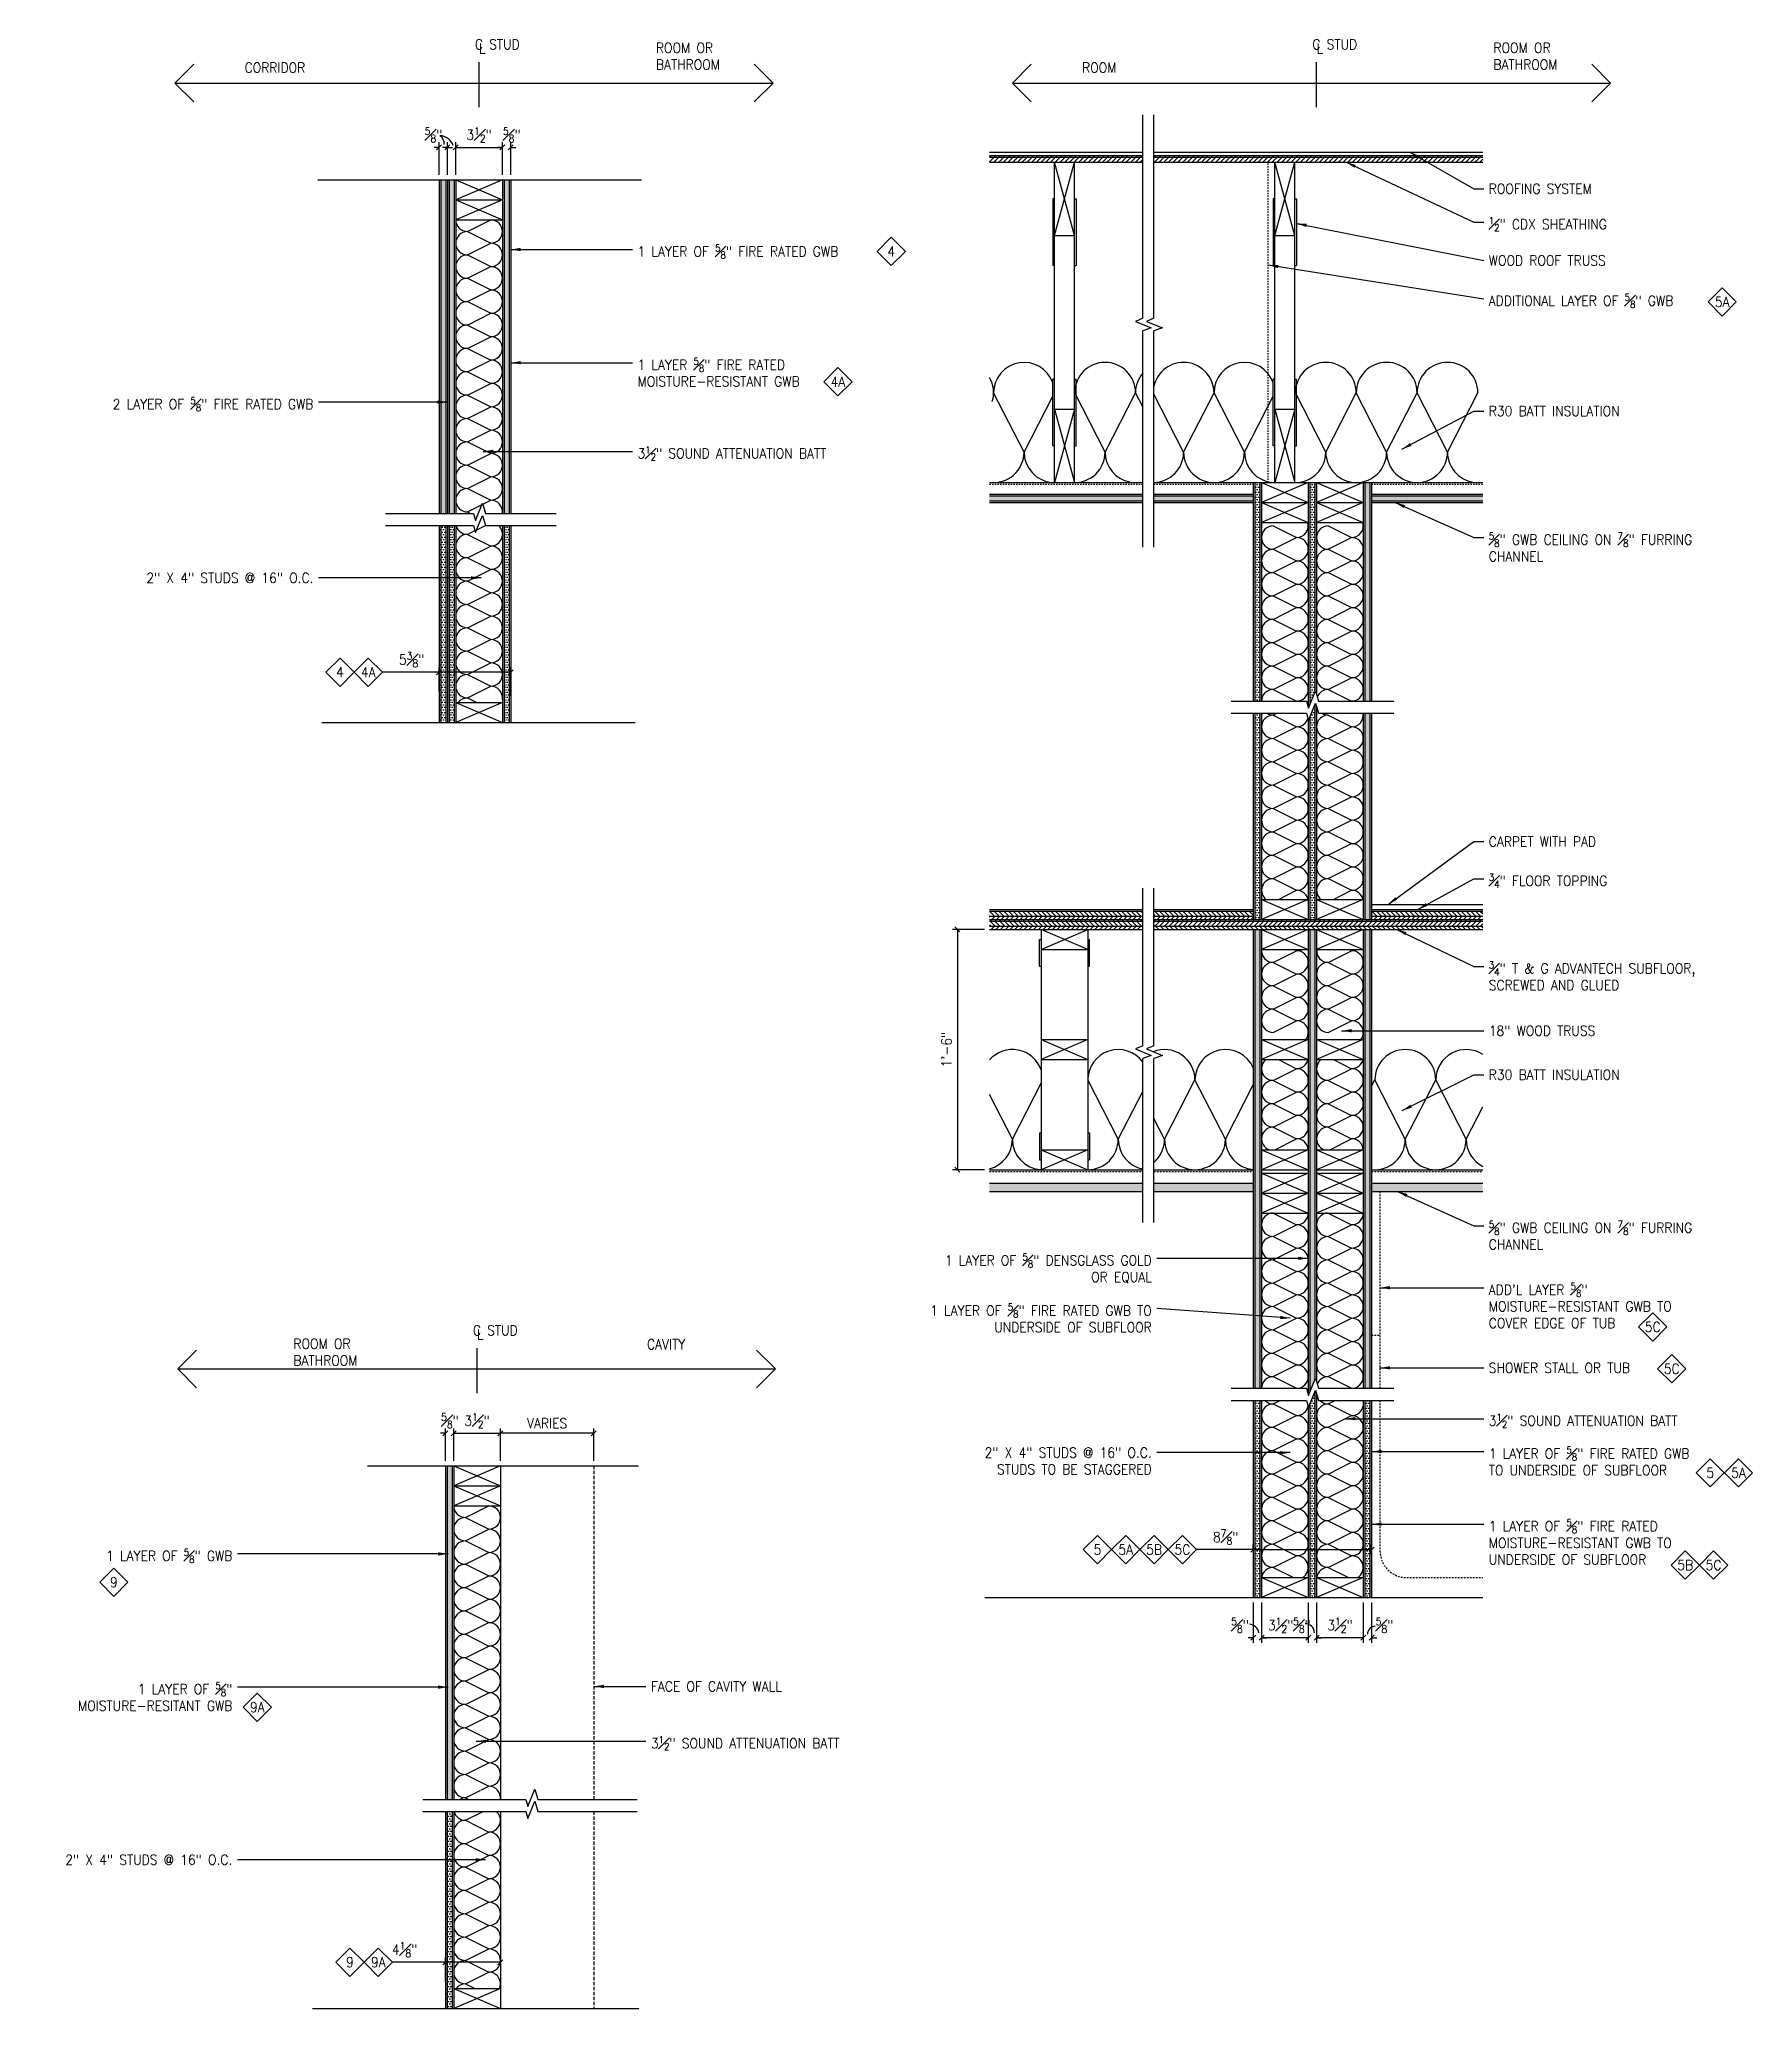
# Model space of a CAD drawing. Header units: inches. Extents: x 14 to 347, y 32 to 277.
# Drawn here: x 218.7 to 347.1, y 130 to 277.5 of the extents above; entities that cross this region are included whole.
import ezdxf
from ezdxf.enums import TextEntityAlignment as Align

# ---------------------------------------------------------------- set-up
doc = ezdxf.new("R2010")
doc.units = ezdxf.units.IN
doc.header["$LTSCALE"] = 0.5
doc.header["$MEASUREMENT"] = 0
for name, pattern in [('DASHED', [0.75, 0.5, -0.25]), ('HIDDEN', [0.375, 0.25, -0.125]), ('HIDDEN2', [0.1875, 0.125, -0.0625])]:
    doc.linetypes.add(name, pattern=pattern)
for name, color, linetype in [('A-ANNO-DIMS', 7, 'Continuous'), ('A-ANNO-NOTE', 7, 'Continuous'), ('A-ANNO-SYMB', 7, 'Continuous'), ('A-DETL-MCUT', 2, 'Continuous'), ('A-DETL-PATT', 8, 'Continuous')]:
    doc.layers.add(name, color=color, linetype=linetype)
doc.styles.add('NOTE', font='romans.shx', dxfattribs={"width": 0.9})
doc.dimstyles.new('NOTE8', dxfattribs={"dimscale": 8, "dimtxt": 0.09375, "dimasz": 0.046875, "dimexe": 0.046875, "dimexo": 0.046875, "dimgap": 0.046875, "dimtad": 1, "dimdec": 4, "dimzin": 0, "dimdsep": 46, "dimlunit": 4, "dimtxsty": 'NOTE', "dimblk": 'OBLIQUE', "dimcen": 0.09, "dimadec": 0, "dimazin": 0, "dimtfac": 0.75, "dimtdec": 4, "dimtofl": 0, "dimtmove": 2, "dimatfit": 3, "dimldrblk": 'OBLIQUE', "dimfxl": 0, "dimfrac": 1, "dimtolj": 1, "dimtzin": 0, "dimarcsym": 0})
doc.dimstyles.new('TEXT8', dxfattribs={"dimscale": 8, "dimtxt": 0.09375, "dimasz": 0.09375, "dimexe": 0.046875, "dimexo": 0.046875, "dimgap": 0.046875, "dimtad": 0, "dimdec": 4, "dimzin": 0, "dimdsep": 46, "dimlunit": 4, "dimtxsty": 'NOTE', "dimcen": 0.09, "dimadec": 0, "dimazin": 0, "dimtfac": 0.75, "dimtdec": 4, "dimtofl": 0, "dimtmove": 2, "dimatfit": 3, "dimfxl": 0, "dimfrac": 1, "dimtolj": 1, "dimtzin": 0, "dimarcsym": 0})
pattern_1 = [(0, (-5.94923, 0), (0.09375, 0.1875), [0, -0.1875])]
pattern_2 = [(135, (-5.94923, 0.71664), (-0.1767767, -0.1767767), [])]
pattern_3 = [(45, (-5.94923, 0.71664), (-0.1767767, 0.1767767), [])]
pattern_4 = [(45, (-5.94923, 0), (-0.1767767, 0.1767767), [])]
pattern_5 = [(135, (-5.94923, 0), (-0.1767767, -0.1767767), [])]

msp = doc.modelspace()

# ---------------------------------------------------------------- texts
at = {"layer": 'A-ANNO-NOTE', "char_height": 0.75, "style": 'NOTE'}
for s, insert, width, attachment_point in [('C STUD', (251.35736, 277.47059), 5.2763516, 1), ('C STUD', (314.12327, 277.47059), 5.2763516, 1), ('L', (251.66613, 277.16222), 2.5, 1), ('ROOM OR\\PBATHROOM', (264.92526, 277.21079), 9.4375, 1), ('L', (314.43204, 277.16222), 2.5, 1), ('ROOM OR\\PBATHROOM', (327.69117, 277.21079), 9.4375, 1), ('CORRIDOR', (234.09759, 275.73347), 4.6875, 1), ('ROOM', (296.8635, 275.73347), 4.6875, 1), ('\\A1;ROOFING SYSTEM', (327.3414, 266.65388), 14, 1), ('\\A1;{\\H0.7x;\\S1#2;}" CDX SHEATHING', (327.3414, 264.14829), 14, 1), ('\\A1;1 LAYER OF {\\H0.7x;\\S5#8;}" FIRE RATED GWB', (263.54407, 262.10574), 17.6965196, 1), ('\\A1;WOOD ROOF TRUSS', (327.3414, 261.28322), 14, 1), ('\\A1;ADDITIONAL LAYER OF {\\H0.7x;\\S5#8;}" GWB', (327.3414, 258.42093), 15.6861239, 1), ('\\A1;1 LAYER {\\H0.7x;\\S5#8;}" FIRE RATED\\PMOISTURE-RESISTANT GWB', (263.54407, 253.62391), 17.6875, 1), ('\\A1;2 LAYER OF {\\H0.7x;\\S5#8;}" FIRE RATED GWB', (239.26007, 250.6721), 17.6875, 3), ('\\A1;R30 BATT INSULATION', (327.3414, 250.00592), 14, 1), ('\\A1;3{\\H0.7x;\\S1#2;}" SOUND ATTENUATION BATT', (263.54407, 246.9824), 17.6875, 1), ('\\A1;{\\H0.7x;\\S5#8;}" GWB CEILING ON {\\H0.7x;\\S7#8;}" FURRING\\PCHANNEL', (327.3414, 240.52194), 20.5625, 1), ('2" X 4" STUDS @ 16" O.C.', (239.26007, 237.50735), 17.6875, 3), ('\\A1;CARPET WITH PAD', (327.3414, 217.75113), 14, 1), ('\\A1;{\\H0.7x;\\S3#4;}" FLOOR TOPPING', (327.3414, 214.96793), 14, 1), ('\\A1;{\\H0.7x;\\S3#4;}" T & G ADVANTECH SUBFLOOR,\\PSCREWED AND GLUED', (327.3414, 208.40334), 18, 1), ('\\A1;18" WOOD TRUSS', (327.3414, 203.5884), 14, 1), ('\\A1;R30 BATT INSULATION', (327.3414, 200.28785), 14, 1), ('\\A1;{\\H0.7x;\\S5#8;}" GWB CEILING ON {\\H0.7x;\\S7#8;}" FURRING\\PCHANNEL', (327.3414, 188.98066), 17.4059914, 1), ('\\A1;1 LAYER OF {\\H0.7x;\\S5#8;}" DENSGLASS GOLD\\POR EQUAL', (302.08305, 186.53612), 21.3489183, 3), ('\\A1;ADD\'L LAYER {\\H0.7x;\\S5#8;}"\\PMOISTURE-RESISTANT GWB TO\\PCOVER EDGE OF TUB', (327.3414, 184.33758), 18.2943371, 1), ('\\A1;1 LAYER OF {\\H0.7x;\\S5#8;}" FIRE RATED GWB TO\\P UNDERSIDE OF SUBFLOOR', (302.08305, 182.77192), 19.9300398, 3), ('ROOM OR \\PBATHROOM', (237.75592, 180.13581), 6.625, 1), ('C STUD', (251.20706, 181.14485), 5.2763516, 1), ('L', (251.51583, 180.83648), 2.5, 1), ('CAVITY', (264.2544, 180.09778), 6.375, 1), ('\\A1;SHOWER STALL OR TUB', (327.3414, 178.33441), 14, 1), ('\\A1;3{\\H0.7x;\\S1#2;}" SOUND ATTENUATION BATT', (327.3414, 174.52711), 16.7244279, 1), ('2" X 4" STUDS @ 16" O.C.\\PSTUDS TO BE STAGGERED', (302.08305, 171.98298), 19.9375, 3), ('\\A1;1 LAYER OF {\\H0.7x;\\S5#8;}" FIRE RATED GWB\\PTO UNDERSIDE OF SUBFLOOR', (327.3414, 172.063), 18.1279494, 1), ('\\A1;1 LAYER OF {\\H0.7x;\\S5#8;}" FIRE RATED\\PMOISTURE-RESISTANT GWB TO\\PUNDERSIDE OF SUBFLOOR', (327.3414, 166.62263), 17.125, 1), ('\\A1;1 LAYER OF {\\H0.7x;\\S5#8;}" GWB', (233.18031, 164.40094), 14, 3), ('\\A1;1 LAYER OF {\\H0.7x;\\S5#8;}"\\PMOISTURE-RESITANT GWB', (233.18031, 154.42185), 14, 3), ('\\A1;FACE OF CAVITY WALL', (264.54713, 154.47296), 14, 1), ('\\A1;3{\\H0.7x;\\S1#2;}" SOUND ATTENUATION BATT', (264.54713, 150.36408), 18.6875, 1), ('2" X 4" STUDS @ 16" O.C.', (233.18031, 141.48703), 18.0270149, 3)]:
    msp.add_mtext(s, dxfattribs=dict(at, insert=insert, width=width, attachment_point=attachment_point))

# ---------------------------------------------------------------- blocks, each defined once
blk = doc.blocks.new('_Oblique')
at = {"color": 0, "lineweight": -2}
blk.add_line((-0.5, -0.5), (0.5, 0.5), dxfattribs=at)
blk = doc.blocks.new('*D20')
at = {"layer": 'A-ANNO-DIMS', "color": 0, "lineweight": -2}
for p, q in [((248.67, 228.66), (248.67, 230.44)), ((254.05, 228.29), (254.05, 230.44)), ((254.05, 230.07), (248.67, 230.07))]:
    blk.add_line(p, q, dxfattribs=at)
at = {"layer": 'Defpoints', "color": 0}
for p in [(248.67, 230.07), (248.67, 228.29), (254.05, 227.92)]:
    blk.add_point(p, dxfattribs=at)
at = {"layer": 'A-ANNO-DIMS', "color": 0, "lineweight": -2, "xscale": 0.375, "yscale": 0.375, "zscale": 0.375, "rotation": 180}
blk.add_blockref('_Oblique', (248.67, 230.07), dxfattribs=at)
at = {"layer": 'A-ANNO-DIMS', "color": 0, "lineweight": -2, "xscale": 0.375, "yscale": 0.375, "zscale": 0.375}
blk.add_blockref('_Oblique', (254.05, 230.07), dxfattribs=at)
at = {"layer": 'A-ANNO-DIMS', "color": 0, "insert": (246.62, 231.01), "char_height": 0.75, "attachment_point": 5, "style": 'NOTE'}
blk.add_mtext('\\A1;5{\\H0.750000x;\\S3#8;}"', dxfattribs=at)
blk = doc.blocks.new('*D22')
at = {"layer": 'A-ANNO-DIMS', "color": 0, "lineweight": -2}
for p, q in [((249.3, 269.38), (248.92, 269.38)), ((249.3, 267.33), (249.3, 269.76)), ((249.92, 267.33), (249.92, 269.76)), ((249.92, 269.38), (250.3, 269.38))]:
    blk.add_line(p, q, dxfattribs=at)
at = {"layer": 'Defpoints', "color": 0}
for p in [(249.92, 269.38), (249.3, 266.95), (249.92, 266.95)]:
    blk.add_point(p, dxfattribs=at)
at = {"layer": 'A-ANNO-DIMS', "color": 0, "lineweight": -2, "xscale": 0.375, "yscale": 0.375, "zscale": 0.375}
blk.add_blockref('_Oblique', (249.3, 269.38), dxfattribs=at)
at = {"layer": 'A-ANNO-DIMS', "color": 0, "lineweight": -2, "xscale": 0.375, "yscale": 0.375, "zscale": 0.375, "rotation": 180}
blk.add_blockref('_Oblique', (249.92, 269.38), dxfattribs=at)
blk = doc.blocks.new('*D21')
at = {"layer": 'A-ANNO-DIMS', "color": 0, "lineweight": -2}
for p, q in [((249.92, 267.33), (249.92, 269.76)), ((249.92, 269.38), (253.42, 269.38)), ((253.42, 267.33), (253.42, 269.76))]:
    blk.add_line(p, q, dxfattribs=at)
at = {"layer": 'Defpoints', "color": 0}
for p in [(253.42, 269.38), (249.92, 266.95), (253.42, 266.95)]:
    blk.add_point(p, dxfattribs=at)
at = {"layer": 'A-ANNO-DIMS', "color": 0, "lineweight": -2, "xscale": 0.375, "yscale": 0.375, "zscale": 0.375, "rotation": 180}
blk.add_blockref('_Oblique', (249.92, 269.38), dxfattribs=at)
at = {"layer": 'A-ANNO-DIMS', "color": 0, "lineweight": -2, "xscale": 0.375, "yscale": 0.375, "zscale": 0.375}
blk.add_blockref('_Oblique', (253.42, 269.38), dxfattribs=at)
at = {"layer": 'A-ANNO-DIMS', "color": 0, "insert": (251.67, 270.32), "char_height": 0.75, "attachment_point": 5, "style": 'NOTE'}
blk.add_mtext('\\A1;3{\\H0.750000x;\\S1#2;}"', dxfattribs=at)
blk = doc.blocks.new('*D23')
at = {"layer": 'A-ANNO-DIMS', "color": 0, "lineweight": -2}
for p, q in [((248.67, 269.38), (248.3, 269.38)), ((248.67, 267.33), (248.67, 269.76)), ((249.3, 267.33), (249.3, 269.76)), ((249.3, 269.38), (249.67, 269.38))]:
    blk.add_line(p, q, dxfattribs=at)
at = {"layer": 'Defpoints', "color": 0}
for p in [(249.3, 269.38), (248.67, 266.95), (249.3, 266.95)]:
    blk.add_point(p, dxfattribs=at)
at = {"layer": 'A-ANNO-DIMS', "color": 0, "lineweight": -2, "xscale": 0.375, "yscale": 0.375, "zscale": 0.375}
blk.add_blockref('_Oblique', (248.67, 269.38), dxfattribs=at)
at = {"layer": 'A-ANNO-DIMS', "color": 0, "lineweight": -2, "xscale": 0.375, "yscale": 0.375, "zscale": 0.375, "rotation": 180}
blk.add_blockref('_Oblique', (249.3, 269.38), dxfattribs=at)
at = {"layer": 'A-ANNO-DIMS', "color": 0, "insert": (248.26, 270.32), "char_height": 0.75, "attachment_point": 5, "style": 'NOTE'}
blk.add_mtext('\\A1;{\\H0.750000x;\\S5#8;}"', dxfattribs=at)
blk = doc.blocks.new('*D24')
at = {"layer": 'A-ANNO-DIMS', "color": 0, "lineweight": -2}
for p, q in [((253.42, 269.38), (253.05, 269.38)), ((253.42, 267.33), (253.42, 269.76)), ((254.05, 267.33), (254.05, 269.76)), ((254.05, 269.38), (254.42, 269.38))]:
    blk.add_line(p, q, dxfattribs=at)
at = {"layer": 'Defpoints', "color": 0}
for p in [(254.05, 269.38), (253.42, 266.95), (254.05, 266.95)]:
    blk.add_point(p, dxfattribs=at)
at = {"layer": 'A-ANNO-DIMS', "color": 0, "lineweight": -2, "xscale": 0.375, "yscale": 0.375, "zscale": 0.375}
blk.add_blockref('_Oblique', (253.42, 269.38), dxfattribs=at)
at = {"layer": 'A-ANNO-DIMS', "color": 0, "lineweight": -2, "xscale": 0.375, "yscale": 0.375, "zscale": 0.375, "rotation": 180}
blk.add_blockref('_Oblique', (254.05, 269.38), dxfattribs=at)
at = {"layer": 'A-ANNO-DIMS', "color": 0, "insert": (254.12, 270.32), "char_height": 0.75, "attachment_point": 5, "style": 'NOTE'}
blk.add_mtext('\\A1;{\\H0.750000x;\\S5#8;}"', dxfattribs=at)
blk = doc.blocks.new('*D42')
at = {"layer": 'A-ANNO-DIMS', "color": 0, "lineweight": -2}
for p, q in [((249.15, 132.03), (249.15, 133.82)), ((253.27, 133.44), (249.15, 133.44)), ((253.27, 133.56), (253.27, 133.82))]:
    blk.add_line(p, q, dxfattribs=at)
at = {"layer": 'Defpoints', "color": 0}
for p in [(249.15, 133.44), (253.27, 133.18), (249.15, 131.66)]:
    blk.add_point(p, dxfattribs=at)
at = {"layer": 'A-ANNO-DIMS', "color": 0, "lineweight": -2, "xscale": 0.375, "yscale": 0.375, "zscale": 0.375, "rotation": 180}
blk.add_blockref('_Oblique', (249.15, 133.44), dxfattribs=at)
at = {"layer": 'A-ANNO-DIMS', "color": 0, "lineweight": -2, "xscale": 0.375, "yscale": 0.375, "zscale": 0.375}
blk.add_blockref('_Oblique', (253.27, 133.44), dxfattribs=at)
at = {"layer": 'A-ANNO-DIMS', "color": 0, "insert": (246.09, 134.38), "char_height": 0.75, "attachment_point": 5, "style": 'NOTE'}
blk.add_mtext('\\A1;4{\\H0.750000x;\\S1#8;}"', dxfattribs=at)
blk = doc.blocks.new('*D44')
at = {"layer": 'A-ANNO-DIMS', "color": 0, "lineweight": -2}
for p, q in [((249.77, 171), (249.77, 173.43)), ((249.77, 173.06), (253.27, 173.06)), ((253.27, 171), (253.27, 173.43))]:
    blk.add_line(p, q, dxfattribs=at)
at = {"layer": 'Defpoints', "color": 0}
for p in [(253.27, 173.06), (249.77, 170.63), (253.27, 170.63)]:
    blk.add_point(p, dxfattribs=at)
at = {"layer": 'A-ANNO-DIMS', "color": 0, "lineweight": -2, "xscale": 0.375, "yscale": 0.375, "zscale": 0.375, "rotation": 180}
blk.add_blockref('_Oblique', (249.77, 173.06), dxfattribs=at)
at = {"layer": 'A-ANNO-DIMS', "color": 0, "lineweight": -2, "xscale": 0.375, "yscale": 0.375, "zscale": 0.375}
blk.add_blockref('_Oblique', (253.27, 173.06), dxfattribs=at)
at = {"layer": 'A-ANNO-DIMS', "color": 0, "insert": (251.52, 174), "char_height": 0.75, "attachment_point": 5, "style": 'NOTE'}
blk.add_mtext('\\A1;3{\\H0.750000x;\\S1#2;}"', dxfattribs=at)
blk = doc.blocks.new('*D43')
at = {"layer": 'A-ANNO-DIMS', "color": 0, "lineweight": -2}
for p, q in [((249.15, 173.06), (248.77, 173.06)), ((249.15, 171), (249.15, 173.43)), ((249.77, 171), (249.77, 173.43)), ((249.77, 173.06), (250.15, 173.06))]:
    blk.add_line(p, q, dxfattribs=at)
at = {"layer": 'Defpoints', "color": 0}
for p in [(249.77, 173.06), (249.15, 170.63), (249.77, 170.63)]:
    blk.add_point(p, dxfattribs=at)
at = {"layer": 'A-ANNO-DIMS', "color": 0, "lineweight": -2, "xscale": 0.375, "yscale": 0.375, "zscale": 0.375}
blk.add_blockref('_Oblique', (249.15, 173.06), dxfattribs=at)
at = {"layer": 'A-ANNO-DIMS', "color": 0, "lineweight": -2, "xscale": 0.375, "yscale": 0.375, "zscale": 0.375, "rotation": 180}
blk.add_blockref('_Oblique', (249.77, 173.06), dxfattribs=at)
at = {"layer": 'A-ANNO-DIMS', "color": 0, "insert": (249.49, 174), "char_height": 0.75, "attachment_point": 5, "style": 'NOTE'}
blk.add_mtext('\\A1;{\\H0.750000x;\\S5#8;}"', dxfattribs=at)
blk = doc.blocks.new('*D45')
at = {"layer": 'A-ANNO-DIMS', "color": 0, "lineweight": -2}
for p, q in [((253.27, 172.72), (253.27, 173.43)), ((260.27, 173.06), (253.27, 173.06)), ((260.27, 171), (260.27, 173.43))]:
    blk.add_line(p, q, dxfattribs=at)
at = {"layer": 'Defpoints', "color": 0}
for p in [(253.27, 173.06), (253.27, 172.34), (260.27, 170.63)]:
    blk.add_point(p, dxfattribs=at)
at = {"layer": 'A-ANNO-DIMS', "color": 0, "lineweight": -2, "xscale": 0.375, "yscale": 0.375, "zscale": 0.375, "rotation": 180}
blk.add_blockref('_Oblique', (253.27, 173.06), dxfattribs=at)
at = {"layer": 'A-ANNO-DIMS', "color": 0, "lineweight": -2, "xscale": 0.375, "yscale": 0.375, "zscale": 0.375}
blk.add_blockref('_Oblique', (260.27, 173.06), dxfattribs=at)
at = {"layer": 'A-ANNO-DIMS', "color": 0, "insert": (256.77, 173.81), "char_height": 0.75, "attachment_point": 5, "style": 'NOTE'}
blk.add_mtext('\\A1;VARIES', dxfattribs=at)
blk = doc.blocks.new('*D63')
at = {"layer": 'A-ANNO-DIMS', "color": 0, "lineweight": -2}
for p, q in [((309.69, 164.3), (309.69, 164.72)), ((318.56, 164.34), (309.69, 164.34)), ((318.56, 164.03), (318.56, 164.72))]:
    blk.add_line(p, q, dxfattribs=at)
at = {"layer": 'Defpoints', "color": 0}
for p in [(309.69, 164.34), (309.69, 163.92), (318.56, 163.66)]:
    blk.add_point(p, dxfattribs=at)
at = {"layer": 'A-ANNO-DIMS', "color": 0, "lineweight": -2, "xscale": 0.375, "yscale": 0.375, "zscale": 0.375, "rotation": 180}
blk.add_blockref('_Oblique', (309.69, 164.34), dxfattribs=at)
at = {"layer": 'A-ANNO-DIMS', "color": 0, "lineweight": -2, "xscale": 0.375, "yscale": 0.375, "zscale": 0.375}
blk.add_blockref('_Oblique', (318.56, 164.34), dxfattribs=at)
at = {"layer": 'A-ANNO-DIMS', "color": 0, "insert": (307.63, 165.28), "char_height": 0.75, "attachment_point": 5, "style": 'NOTE'}
blk.add_mtext('\\A1;8{\\H0.750000x;\\S7#8;}"', dxfattribs=at)
blk = doc.blocks.new('*D64')
at = {"layer": 'A-ANNO-DIMS', "color": 0, "lineweight": -2}
for p, q in [((317.94, 160.38), (317.94, 157.37)), ((318.56, 160.38), (318.56, 157.37)), ((317.94, 157.75), (317.56, 157.75)), ((318.56, 157.75), (318.94, 157.75))]:
    blk.add_line(p, q, dxfattribs=at)
at = {"layer": 'Defpoints', "color": 0}
for p in [(317.94, 160.75), (318.56, 160.75), (317.94, 157.75)]:
    blk.add_point(p, dxfattribs=at)
at = {"layer": 'A-ANNO-DIMS', "color": 0, "lineweight": -2, "xscale": 0.375, "yscale": 0.375, "zscale": 0.375}
blk.add_blockref('_Oblique', (317.94, 157.75), dxfattribs=at)
at = {"layer": 'A-ANNO-DIMS', "color": 0, "lineweight": -2, "xscale": 0.375, "yscale": 0.375, "zscale": 0.375, "rotation": 180}
blk.add_blockref('_Oblique', (318.56, 157.75), dxfattribs=at)
at = {"layer": 'A-ANNO-DIMS', "color": 0, "insert": (319.53, 158.68), "char_height": 0.75, "attachment_point": 5, "style": 'NOTE'}
blk.add_mtext('\\A1;{\\H0.750000x;\\S5#8;}"', dxfattribs=at)
blk = doc.blocks.new('*D65')
at = {"layer": 'A-ANNO-DIMS', "color": 0, "lineweight": -2}
for p, q in [((314.44, 160.38), (314.44, 157.37)), ((317.94, 160.38), (317.94, 157.37)), ((317.94, 157.75), (314.44, 157.75))]:
    blk.add_line(p, q, dxfattribs=at)
at = {"layer": 'Defpoints', "color": 0}
for p in [(314.44, 160.75), (317.94, 160.75), (314.44, 157.75)]:
    blk.add_point(p, dxfattribs=at)
at = {"layer": 'A-ANNO-DIMS', "color": 0, "lineweight": -2, "xscale": 0.375, "yscale": 0.375, "zscale": 0.375, "rotation": 180}
blk.add_blockref('_Oblique', (314.44, 157.75), dxfattribs=at)
at = {"layer": 'A-ANNO-DIMS', "color": 0, "lineweight": -2, "xscale": 0.375, "yscale": 0.375, "zscale": 0.375}
blk.add_blockref('_Oblique', (317.94, 157.75), dxfattribs=at)
at = {"layer": 'A-ANNO-DIMS', "color": 0, "insert": (316.19, 158.68), "char_height": 0.75, "attachment_point": 5, "style": 'NOTE'}
blk.add_mtext('\\A1;3{\\H0.750000x;\\S1#2;}"', dxfattribs=at)
blk = doc.blocks.new('*D66')
at = {"layer": 'A-ANNO-DIMS', "color": 0, "lineweight": -2}
for p, q in [((313.81, 160.38), (313.81, 157.37)), ((314.44, 160.38), (314.44, 157.37)), ((313.81, 157.75), (313.44, 157.75)), ((314.44, 157.75), (314.81, 157.75))]:
    blk.add_line(p, q, dxfattribs=at)
at = {"layer": 'Defpoints', "color": 0}
for p in [(313.81, 160.75), (314.44, 160.75), (313.81, 157.75)]:
    blk.add_point(p, dxfattribs=at)
at = {"layer": 'A-ANNO-DIMS', "color": 0, "lineweight": -2, "xscale": 0.375, "yscale": 0.375, "zscale": 0.375}
blk.add_blockref('_Oblique', (313.81, 157.75), dxfattribs=at)
at = {"layer": 'A-ANNO-DIMS', "color": 0, "lineweight": -2, "xscale": 0.375, "yscale": 0.375, "zscale": 0.375, "rotation": 180}
blk.add_blockref('_Oblique', (314.44, 157.75), dxfattribs=at)
at = {"layer": 'A-ANNO-DIMS', "color": 0, "insert": (313.34, 158.68), "char_height": 0.75, "attachment_point": 5, "style": 'NOTE'}
blk.add_mtext('\\A1;{\\H0.750000x;\\S5#8;}"', dxfattribs=at)
blk = doc.blocks.new('*D67')
at = {"layer": 'A-ANNO-DIMS', "color": 0, "lineweight": -2}
for p, q in [((310.31, 160.38), (310.31, 157.37)), ((313.81, 160.38), (313.81, 157.37)), ((313.81, 157.75), (310.31, 157.75))]:
    blk.add_line(p, q, dxfattribs=at)
at = {"layer": 'Defpoints', "color": 0}
for p in [(310.31, 160.75), (313.81, 160.75), (310.31, 157.75)]:
    blk.add_point(p, dxfattribs=at)
at = {"layer": 'A-ANNO-DIMS', "color": 0, "lineweight": -2, "xscale": 0.375, "yscale": 0.375, "zscale": 0.375, "rotation": 180}
blk.add_blockref('_Oblique', (310.31, 157.75), dxfattribs=at)
at = {"layer": 'A-ANNO-DIMS', "color": 0, "lineweight": -2, "xscale": 0.375, "yscale": 0.375, "zscale": 0.375}
blk.add_blockref('_Oblique', (313.81, 157.75), dxfattribs=at)
at = {"layer": 'A-ANNO-DIMS', "color": 0, "insert": (311.74, 158.68), "char_height": 0.75, "attachment_point": 5, "style": 'NOTE'}
blk.add_mtext('\\A1;3{\\H0.750000x;\\S1#2;}"', dxfattribs=at)
blk = doc.blocks.new('*D68')
at = {"layer": 'A-ANNO-DIMS', "color": 0, "lineweight": -2}
for p, q in [((309.69, 160.38), (309.69, 157.37)), ((310.31, 160.38), (310.31, 157.37)), ((309.69, 157.75), (309.31, 157.75)), ((310.31, 157.75), (310.69, 157.75))]:
    blk.add_line(p, q, dxfattribs=at)
at = {"layer": 'Defpoints', "color": 0}
for p in [(309.69, 160.75), (310.31, 160.75), (309.69, 157.75)]:
    blk.add_point(p, dxfattribs=at)
at = {"layer": 'A-ANNO-DIMS', "color": 0, "lineweight": -2, "xscale": 0.375, "yscale": 0.375, "zscale": 0.375}
blk.add_blockref('_Oblique', (309.69, 157.75), dxfattribs=at)
at = {"layer": 'A-ANNO-DIMS', "color": 0, "lineweight": -2, "xscale": 0.375, "yscale": 0.375, "zscale": 0.375, "rotation": 180}
blk.add_blockref('_Oblique', (310.31, 157.75), dxfattribs=at)
at = {"layer": 'A-ANNO-DIMS', "color": 0, "insert": (308.7, 158.68), "char_height": 0.75, "attachment_point": 5, "style": 'NOTE'}
blk.add_mtext('\\A1;{\\H0.750000x;\\S5#8;}"', dxfattribs=at)
blk = doc.blocks.new('*D69')
at = {"layer": 'A-ANNO-DIMS', "color": 0, "lineweight": -2}
for p, q in [((289.55, 210.8), (287.14, 210.8)), ((287.52, 210.8), (287.52, 192.8)), ((289.55, 192.8), (287.14, 192.8))]:
    blk.add_line(p, q, dxfattribs=at)
at = {"layer": 'Defpoints', "color": 0}
for p in [(289.92, 210.8), (287.52, 192.8), (289.92, 192.8)]:
    blk.add_point(p, dxfattribs=at)
at = {"layer": 'A-ANNO-DIMS', "color": 0, "lineweight": -2, "xscale": 0.375, "yscale": 0.375, "zscale": 0.375}
for p, rotation in [((287.52, 210.8), 90), ((287.52, 192.8), 270)]:
    blk.add_blockref('_Oblique', p, dxfattribs=dict(at, rotation=rotation))
at = {"layer": 'A-ANNO-DIMS', "color": 0, "insert": (286.7, 201.8), "char_height": 0.75, "attachment_point": 5, "rotation": 90, "style": 'NOTE'}
blk.add_mtext('\\A1;1\'-6"', dxfattribs=at)
blk = doc.blocks.new('TT')
for q in [(-1.41, 1.41), (-1.41, -1.41)]:
    blk.add_line((0, 0), q)
blk = doc.blocks.new('IDENYQ1')
blk.add_lwpolyline([(0, -1.06), (1.06, 0), (0, 1.06), (-1.06, 0)], close=True)
at = {"style": 'NOTE', "width": 0.9}
blk.add_attdef('#', text='', height=0.75, dxfattribs=at).set_placement((0, 0), align=Align.MIDDLE)

# ---------------------------------------------------------------- dimensions: what is measured, and where the dimension line sits
at = {"layer": 'A-ANNO-DIMS'}
for base, p1, p2, picture, middle in [((249.29729, 269.38475), (248.67229, 266.95099), (249.29729, 266.95099), '*D23', (248.25709, 270.32225)), ((254.04729, 269.38475), (253.42229, 266.95099), (254.04729, 266.95099), '*D24', (254.12044, 270.32225)), ((248.67229, 230.06903), (254.04729, 227.91782), (248.67229, 228.28619), '*D20', (246.61685, 231.00653)), ((249.77199, 173.059), (249.14699, 170.62525), (249.77199, 170.62525), '*D43', (249.49455, 173.9965)), ((309.6882, 164.34379), (318.5632, 163.65835), (309.6882, 163.92175), '*D63', (307.63275, 165.28129)), ((309.6882, 157.74679), (310.3132, 160.75312), (309.6882, 160.75312), '*D68', (308.70398, 158.68429)), ((310.3132, 157.74679), (313.8132, 160.75312), (310.3132, 160.75312), '*D67', (311.74182, 158.68429)), ((313.8132, 157.74679), (314.4382, 160.75312), (313.8132, 160.75312), '*D66', (313.34069, 158.68429)), ((317.9382, 157.74679), (318.5632, 160.75312), (317.9382, 160.75312), '*D64', (319.53058, 158.68429)), ((249.14699, 133.44146), (253.27199, 133.18256), (249.14699, 131.65863), '*D42', (246.09155, 134.37896))]:
    dim = msp.add_linear_dim(base=base, p1=p1, p2=p2, dimstyle='NOTE8', dxfattribs=at)
    dim.commit()
    dim.dimension.update_dxf_attribs({"geometry": picture, "text_midpoint": middle, "dimtype": 160})
dim = msp.add_linear_dim(base=(249.92229, 269.38475), p1=(249.29729, 266.95099), p2=(249.92229, 266.95099), text=' ', dimstyle='NOTE8', dxfattribs=at)
dim.commit()
dim.dimension.update_dxf_attribs({"geometry": '*D22', "text_midpoint": (249.99544, 270.32225), "dimtype": 160})
for base, p1, p2, picture, middle in [((253.42229, 269.38475), (249.92229, 266.95099), (253.42229, 266.95099), '*D21', (251.67229, 270.32225)), ((253.27199, 173.059), (249.77199, 170.62525), (253.27199, 170.62525), '*D44', (251.52199, 173.9965)), ((314.4382, 157.74679), (317.9382, 160.75312), (314.4382, 160.75312), '*D65', (316.1882, 158.68429))]:
    dim = msp.add_linear_dim(base=base, p1=p1, p2=p2, dimstyle='NOTE8', dxfattribs=at)
    dim.commit()
    dim.dimension.update_dxf_attribs({"geometry": picture, "text_midpoint": middle})
dim = msp.add_linear_dim(base=(287.51812, 192.80414), p1=(289.92294, 210.80414), p2=(289.92294, 192.80414), angle=90, dimstyle='NOTE8', dxfattribs=at)
dim.commit()
dim.dimension.update_dxf_attribs({"geometry": '*D69', "text_midpoint": (286.69669, 201.80414)})
dim = msp.add_linear_dim(base=(253.27199, 173.059), p1=(260.27199, 170.62525), p2=(253.27199, 172.34302), angle=180, text='VARIES', dimstyle='NOTE8', dxfattribs=at)
dim.commit()
dim.dimension.update_dxf_attribs({"geometry": '*D45', "text_midpoint": (256.77199, 173.809)})

# ---------------------------------------------------------------- hatches: boundary and pattern name
at = {"layer": 'A-DETL-PATT'}
h = msp.add_hatch(dxfattribs=at)
h.set_pattern_fill('ANSI31', color=256, scale=2, angle=90, style=0)
h.set_pattern_definition(pattern_5)
h.paths.add_polyline_path([(301.41296, 268.77866), (289.92294, 268.77866), (289.92294, 268.65366), (301.41296, 268.65366)])
h = msp.add_hatch(dxfattribs=at)
h.set_pattern_fill('ANSI31', color=256, scale=2, style=0)
h.set_pattern_definition(pattern_4)
h.paths.add_polyline_path([(301.41296, 268.65366), (289.92294, 268.65366), (289.92294, 268.27866), (301.41296, 268.27866)])
h = msp.add_hatch(dxfattribs=at)
h.set_pattern_fill('ANSI31', color=256, scale=2, angle=90, style=0)
h.set_pattern_definition(pattern_5)
h.paths.add_polyline_path([(326.89271, 268.77866), (302.2415, 268.77866), (302.2415, 268.65366), (326.89271, 268.65366)])
h = msp.add_hatch(dxfattribs=at)
h.set_pattern_fill('ANSI31', color=256, scale=2, style=0)
h.set_pattern_definition(pattern_4)
h.paths.add_polyline_path([(326.89271, 268.65366), (302.2415, 268.65366), (302.2415, 268.27866), (326.89271, 268.27866)])
h = msp.add_hatch(dxfattribs=at)
h.set_pattern_fill('DOTS', color=256, scale=3, style=0)
h.paths.add_polyline_path([(249.17229, 266.95099), (248.79729, 266.95099), (248.79729, 241.96592), (249.17229, 241.96592)])
h.paths.add_polyline_path([(249.79729, 266.95099), (249.42229, 266.95099), (249.42229, 241.96592), (249.79729, 241.96592)])
h.paths.add_polyline_path([(253.92229, 266.95099), (253.54729, 266.95099), (253.54729, 241.96592), (253.92229, 241.96592)])
h = msp.add_hatch(dxfattribs=at)
h.set_pattern_fill('DOTS', color=256, scale=3, style=0)
h.set_pattern_definition(pattern_1)
h.paths.add_polyline_path([(310.1882, 244.27866), (309.8132, 244.27866), (309.8132, 227.89948), (310.1882, 227.89948)])
h = msp.add_hatch(dxfattribs=at)
h.set_pattern_fill('DOTS', color=256, scale=3, style=0)
h.set_pattern_definition(pattern_1)
h.paths.add_polyline_path([(314.3132, 244.27866), (313.9382, 244.27866), (313.9382, 227.65478), (314.3132, 228.5717)])
h = msp.add_hatch(dxfattribs=at)
h.set_pattern_fill('DOTS', color=256, scale=3, style=0)
h.set_pattern_definition(pattern_1)
h.paths.add_polyline_path([(318.4382, 244.27866), (318.0632, 244.27866), (318.0632, 227.89948), (318.4382, 227.89948)])
h.paths.add_polyline_path([(318.4382, 226.99031), (318.0632, 226.99031), (318.0632, 211.42914), (318.4382, 211.42914)])
h = msp.add_hatch(dxfattribs=at)
h.set_pattern_fill('DOTS', color=256, scale=3, style=0)
h.set_pattern_definition(pattern_1)
h.paths.add_polyline_path([(301.41296, 243.27866), (289.92294, 243.27866), (289.92294, 242.90366), (301.41296, 242.90366)])
h.paths.add_polyline_path([(309.6882, 243.27866), (302.2415, 243.27866), (302.2415, 242.90366), (309.6882, 242.90366)])
h.paths.add_polyline_path([(326.89271, 243.27866), (318.5632, 243.27866), (318.5632, 242.90366), (326.89271, 242.90366)])
h = msp.add_hatch(dxfattribs=at)
h.set_pattern_fill('DOTS', color=256, scale=3, style=0)
h.paths.add_polyline_path([(249.17229, 241.05675), (248.79729, 241.05675), (248.79729, 226.2899), (249.17229, 226.2899)])
h = msp.add_hatch(dxfattribs=at)
h.set_pattern_fill('DOTS', color=256, scale=3, style=0)
h.paths.add_polyline_path([(249.79729, 241.05675), (249.42229, 241.05675), (249.42229, 226.2899), (249.79729, 226.2899)])
h = msp.add_hatch(dxfattribs=at)
h.set_pattern_fill('DOTS', color=256, scale=3, style=0)
h.paths.add_polyline_path([(253.92229, 241.05675), (253.54729, 241.05675), (253.54729, 226.2899), (253.92229, 226.2899)])
h = msp.add_hatch(dxfattribs=at)
h.set_pattern_fill('DOTS', color=256, scale=3, style=0)
h.set_pattern_definition(pattern_1)
h.paths.add_polyline_path([(314.3132, 227.66252), (313.9382, 226.7456), (313.9382, 211.55414), (314.3132, 211.55414)])
h = msp.add_hatch(dxfattribs=at)
h.set_pattern_fill('DOTS', color=256, scale=3, style=0)
h.set_pattern_definition(pattern_1)
h.paths.add_polyline_path([(310.1882, 226.99031), (309.8132, 226.99031), (309.8132, 211.55414), (310.1882, 211.55414)])
h = msp.add_hatch(dxfattribs=at)
h.set_pattern_fill('ANSI31', color=256, scale=2, angle=90, style=0)
h.set_pattern_definition(pattern_5)
h.paths.add_polyline_path([(301.41296, 212.17914), (289.92294, 212.17914), (289.92294, 211.80414), (301.41296, 211.80414)])
h.paths.add_polyline_path([(309.6882, 212.17914), (302.2415, 212.17914), (302.2415, 211.80414), (309.6882, 211.80414)])
h = msp.add_hatch(dxfattribs=at)
h.set_pattern_fill('ANSI31', color=256, scale=2, style=0)
h.set_pattern_definition(pattern_3)
h.paths.add_polyline_path([(301.41296, 211.55414), (301.41296, 211.80414), (289.92294, 211.80414), (289.92294, 211.55414)])
h.paths.add_polyline_path([(289.92294, 211.55414), (289.92294, 211.42914), (301.41296, 211.42914), (301.41296, 211.55414)])
h = msp.add_hatch(dxfattribs=at)
h.set_pattern_fill('ANSI31', color=256, scale=2, angle=90, style=0)
h.set_pattern_definition(pattern_2)
h.paths.add_polyline_path([(301.41296, 211.05414), (301.41296, 211.42914), (289.92294, 211.42914), (289.92294, 211.05414)])
h = msp.add_hatch(dxfattribs=at)
h.set_pattern_fill('ANSI31', color=256, scale=2, style=0)
h.set_pattern_definition(pattern_3)
h.paths.add_polyline_path([(289.92294, 211.05414), (289.92294, 210.80414), (301.41296, 210.80414), (301.41296, 211.05414)])
h = msp.add_hatch(dxfattribs=at)
h.set_pattern_fill('ANSI31', color=256, scale=2, style=0)
h.set_pattern_definition(pattern_4)
h.paths.add_polyline_path([(309.6882, 211.80414), (302.2415, 211.80414), (302.2415, 211.55414), (309.6882, 211.55414)])
h = msp.add_hatch(dxfattribs=at)
h.set_pattern_fill('ANSI31', color=256, scale=2, angle=90, style=0)
h.set_pattern_definition(pattern_5)
h.paths.add_polyline_path([(326.89271, 211.55414), (302.2415, 211.55414), (302.2415, 211.42914), (326.89271, 211.42914)])
h = msp.add_hatch(dxfattribs=at)
h.set_pattern_fill('ANSI31', color=256, scale=2, style=0)
h.set_pattern_definition(pattern_3)
h.paths.add_polyline_path([(302.2415, 211.42914), (302.2415, 211.05414), (326.89271, 211.05414), (326.89271, 211.42914)])
h = msp.add_hatch(dxfattribs=at)
h.set_pattern_fill('ANSI31', color=256, scale=2, angle=90, style=0)
h.set_pattern_definition(pattern_2)
h.paths.add_polyline_path([(326.89271, 210.80414), (326.89271, 211.05414), (302.2415, 211.05414), (302.2415, 210.80414)])
h = msp.add_hatch(dxfattribs=at)
h.set_pattern_fill('ANSI31', color=256, scale=2, angle=90, style=0)
h.set_pattern_definition(pattern_5)
h.paths.add_polyline_path([(326.89271, 212.17914), (318.5632, 212.17914), (318.5632, 211.80414), (326.89271, 211.80414)])
h = msp.add_hatch(dxfattribs=at)
h.set_pattern_fill('ANSI31', color=256, scale=2, style=0)
h.set_pattern_definition(pattern_4)
h.paths.add_polyline_path([(326.89271, 211.80414), (318.5632, 211.80414), (318.5632, 211.55414), (326.89271, 211.55414)])
h = msp.add_hatch(dxfattribs=at)
h.set_pattern_fill('DOTS', color=256, scale=3, style=0)
h.set_pattern_definition(pattern_1)
h.paths.add_polyline_path([(310.1882, 210.80414), (309.8132, 210.80414), (309.8132, 176.42914), (310.1882, 176.42914)])
h = msp.add_hatch(dxfattribs=at)
h.set_pattern_fill('DOTS', color=256, scale=3, style=0)
h.set_pattern_definition(pattern_1)
h.paths.add_polyline_path([(314.3132, 210.80414), (313.9382, 210.80414), (313.9382, 176.18444), (314.3132, 177.10136)])
h = msp.add_hatch(dxfattribs=at)
h.set_pattern_fill('DOTS', color=256, scale=3, style=0)
h.set_pattern_definition(pattern_1)
h.paths.add_polyline_path([(318.4382, 210.80414), (318.0632, 210.80414), (318.0632, 176.42914), (318.4382, 176.42914)])
h = msp.add_hatch(dxfattribs=at)
h.set_pattern_fill('DOTS', color=256, scale=3, style=0)
h.set_pattern_definition(pattern_1)
h.paths.add_polyline_path([(289.92294, 191.80414), (289.92294, 191.17914), (301.41296, 191.17914), (301.41296, 191.80414)])
h.paths.add_polyline_path([(302.2415, 191.80414), (302.2415, 191.17914), (309.6882, 191.17914), (309.6882, 191.80414)])
h.paths.add_polyline_path([(318.5632, 191.80414), (318.5632, 191.17914), (326.89271, 191.17914), (326.89271, 191.80414)])
h = msp.add_hatch(dxfattribs=at)
h.set_pattern_fill('DOTS', color=256, scale=3, style=0)
h.set_pattern_definition(pattern_1)
h.paths.add_polyline_path([(314.3132, 176.19219), (313.9382, 175.27527), (313.9382, 160.75312), (314.3132, 160.75312)])
h = msp.add_hatch(dxfattribs=at)
h.set_pattern_fill('DOTS', color=256, scale=3, style=0)
h.set_pattern_definition(pattern_1)
h.paths.add_polyline_path([(310.1882, 175.51997), (309.8132, 175.51997), (309.8132, 160.75312), (310.1882, 160.75312)])
h = msp.add_hatch(dxfattribs=at)
h.set_pattern_fill('DOTS', color=256, scale=3, style=0)
h.set_pattern_definition(pattern_1)
h.paths.add_polyline_path([(318.4382, 175.51997), (318.0632, 175.51997), (318.0632, 160.75312), (318.4382, 160.75312)])
h = msp.add_hatch(dxfattribs=at)
h.set_pattern_fill('DOTS', color=256, scale=3, style=0)
h.paths.add_polyline_path([(249.64699, 170.62525), (249.27199, 170.62525), (249.27199, 145.64018), (249.64699, 145.64018)])
h = msp.add_hatch(dxfattribs=at)
h.set_pattern_fill('DOTS', color=256, scale=3, style=0)
h.paths.add_polyline_path([(249.64699, 144.731), (249.27199, 144.731), (249.27199, 129.96415), (249.64699, 129.96415)])

# ---------------------------------------------------------------- linework, layer by layer
at = {"layer": 'A-ANNO-DIMS'}
for p, q in [((248.67229, 230.06903), (244.42947, 230.06903)), ((309.6882, 164.34379), (305.43964, 164.34379)), ((249.14699, 133.44146), (245.1761, 133.44146))]:
    msp.add_line(p, q, dxfattribs=at)
for centre, radius, start, end in [((248.42597, 269.70488), 0.62717, 350.1862053, 61.4103304), ((248.66262, 269.10318), 1.15414, 21.1064258, 86.8476248), ((309.3193, 157.96183), 0.81042, 10.1581887, 84.0556335), ((313.60902, 158.11101), 0.6746, 0.8769411, 93.3367196), ((318.83717, 158.0158), 0.58633, 90.519152, 179.406967)]:
    msp.add_arc(centre, radius, start, end, dxfattribs=at)
at = {"layer": 'A-ANNO-NOTE'}
for p, q in [((251.67229, 272.39696), (251.67229, 275.75591)), ((314.4382, 272.39696), (314.4382, 275.75591)), ((228.87547, 274.20099), (273.70128, 274.20099)), ((291.64137, 274.20099), (336.46719, 274.20099)), ((251.52199, 176.07122), (251.52199, 179.43017)), ((229.08383, 177.87525), (273.87778, 177.87525))]:
    msp.add_line(p, q, dxfattribs=at)
at = {"layer": 'A-ANNO-SYMB'}
for p, q in [((301.41296, 256.58568), (301.41296, 271.80988)), ((302.2415, 256.58568), (302.2415, 271.80988)), ((301.41296, 239.43946), (301.41296, 255.63463)), ((302.2415, 239.43946), (302.2415, 255.63463)), ((244.66382, 241.96592), (251.25937, 241.96592)), ((252.15152, 241.96592), (257.45311, 241.96592)), ((244.66382, 241.05675), (251.25937, 241.05675)), ((252.15152, 241.05675), (257.45311, 241.05675)), ((248.67229, 230.06903), (244.42947, 230.06903)), ((308.02357, 227.89948), (313.67609, 227.89948)), ((314.56824, 227.89948), (320.22075, 227.89948)), ((308.02357, 226.99031), (313.67609, 226.99031)), ((314.56824, 226.99031), (320.22075, 226.99031)), ((301.41296, 202.08659), (301.41296, 213.90308)), ((302.2415, 202.08659), (302.2415, 213.90308)), ((301.41296, 188.85695), (301.41296, 201.13554)), ((302.2415, 188.85695), (302.2415, 201.13554)), ((308.02357, 176.42914), (313.67609, 176.42914)), ((314.56824, 176.42914), (320.22075, 176.42914)), ((308.02357, 175.51997), (313.67609, 175.51997)), ((314.56824, 175.51997), (320.22075, 175.51997)), ((309.6882, 164.34379), (305.43964, 164.34379)), ((247.44592, 145.64018), (255.17659, 145.64018)), ((247.44592, 144.731), (255.17659, 144.731)), ((256.06873, 145.64018), (263.51282, 145.64018)), ((256.06873, 144.731), (263.51282, 144.731)), ((249.14699, 133.44146), (245.1761, 133.44146))]:
    msp.add_line(p, q, dxfattribs=at)
for points in [[(301.41296, 256.58568), (300.87077, 256.34388), (302.04901, 255.8603), (301.41296, 255.63463)], [(302.2415, 256.58568), (301.6993, 256.34388), (302.87755, 255.8603), (302.2415, 255.63463)], [(251.25937, 241.96592), (251.40503, 241.43648), (251.93303, 242.72751), (252.15152, 241.96592)], [(251.25937, 241.05675), (251.40503, 240.52731), (251.93303, 241.81834), (252.15152, 241.05675)], [(313.67609, 227.89948), (313.82175, 227.37004), (314.34975, 228.66107), (314.56824, 227.89948)], [(313.67609, 226.99031), (313.82175, 226.46087), (314.34975, 227.7519), (314.56824, 226.99031)], [(301.41296, 202.08659), (300.87077, 201.84479), (302.04901, 201.36121), (301.41296, 201.13554)], [(302.2415, 202.08659), (301.6993, 201.84479), (302.87755, 201.36121), (302.2415, 201.13554)], [(313.67609, 176.42914), (313.82175, 175.8997), (314.34975, 177.19073), (314.56824, 176.42914)], [(313.67609, 175.51997), (313.82175, 174.99053), (314.34975, 176.28156), (314.56824, 175.51997)], [(255.17659, 145.64018), (255.32224, 145.11074), (255.85025, 146.40177), (256.06873, 145.64018)], [(255.17659, 144.731), (255.32224, 144.20156), (255.85025, 145.49259), (256.06873, 144.731)]]:
    msp.add_lwpolyline(points, dxfattribs=at)
at = {"layer": 'A-DETL-MCUT'}
for p, q in [((289.92294, 269.02866), (301.41296, 269.02866)), ((289.92294, 268.77866), (301.41296, 268.77866)), ((289.92294, 268.65366), (301.41296, 268.65366)), ((302.2415, 269.02866), (326.89271, 269.02866)), ((302.2415, 268.77866), (326.89271, 268.77866)), ((302.2415, 268.65366), (326.89271, 268.65366)), ((289.92294, 268.27866), (301.41296, 268.27866)), ((296.29294, 262.77866), (294.79294, 268.27866)), ((294.79294, 262.77866), (296.29294, 268.27866)), ((294.79294, 244.27866), (294.79294, 268.27866)), ((296.29294, 244.27866), (296.29294, 268.27866)), ((296.41794, 268.27866), (296.41794, 268.27687)), ((302.2415, 268.27866), (326.89271, 268.27866)), ((311.3132, 244.27866), (311.3132, 268.27866)), ((311.3132, 262.77866), (312.8132, 268.27866)), ((312.8132, 262.77866), (311.3132, 268.27866)), ((312.8132, 244.27866), (312.8132, 268.27866)), ((312.9382, 268.27866), (312.9382, 268.27687)), ((239.57479, 266.95099), (263.84359, 266.95099)), ((248.67229, 266.95099), (248.67229, 241.96592)), ((248.79729, 266.95099), (248.79729, 241.96592)), ((249.17229, 266.95099), (249.17229, 241.96592)), ((249.29729, 266.95099), (249.29729, 241.96592)), ((249.42229, 266.95099), (249.42229, 241.96592)), ((249.79729, 266.95099), (249.79729, 241.96592)), ((249.92229, 266.95099), (249.92229, 241.96592)), ((249.92229, 266.95099), (253.42229, 265.45099)), ((253.42229, 266.95099), (249.92229, 265.45099)), ((253.42229, 266.95099), (253.42229, 241.96592)), ((253.54729, 266.95099), (253.54729, 241.96592)), ((253.92229, 266.95099), (253.92229, 241.96592)), ((254.04729, 266.95099), (254.04729, 241.96592)), ((294.66794, 265.52866), (294.66794, 260.52866)), ((294.79294, 265.52866), (294.66794, 265.52866)), ((296.29294, 265.52866), (296.41794, 265.52866)), ((296.41794, 265.52866), (296.41794, 260.52866)), ((311.1882, 265.52866), (311.1882, 260.52866)), ((311.3132, 265.52866), (311.1882, 265.52866)), ((312.8132, 265.52866), (312.9382, 265.52866)), ((312.9382, 265.52866), (312.9382, 260.52866)), ((249.92229, 265.45099), (253.42229, 265.45099)), ((253.42229, 265.45099), (249.92229, 263.95099)), ((249.92229, 265.45099), (253.42229, 263.95099)), ((249.92229, 263.95099), (253.42229, 263.95099)), ((294.79294, 262.77866), (296.29294, 262.77866)), ((311.3132, 262.77866), (312.8132, 262.77866)), ((294.79294, 260.52866), (294.66794, 260.52866)), ((296.29294, 260.52866), (296.41794, 260.52866)), ((311.3132, 260.52866), (311.1882, 260.52866)), ((312.8132, 260.52866), (312.9382, 260.52866)), ((294.66794, 247.02866), (294.66794, 252.02866)), ((294.79294, 252.02866), (294.66794, 252.02866)), ((296.29294, 252.02866), (296.41794, 252.02866)), ((296.41794, 247.02866), (296.41794, 252.02866)), ((311.1882, 247.02866), (311.1882, 252.02866)), ((311.3132, 252.02866), (311.1882, 252.02866)), ((312.8132, 252.02866), (312.9382, 252.02866)), ((312.9382, 247.02866), (312.9382, 252.02866)), ((294.79294, 249.77866), (296.29294, 244.27866)), ((294.79294, 249.77866), (296.29294, 249.77866)), ((296.29294, 249.77866), (294.79294, 244.27866)), ((311.3132, 249.77866), (312.8132, 249.77866)), ((312.8132, 249.77866), (311.3132, 244.27866)), ((311.3132, 249.77866), (312.8132, 244.27866)), ((294.79294, 247.02866), (294.66794, 247.02866)), ((296.29294, 247.02866), (296.41794, 247.02866)), ((311.3132, 247.02866), (311.1882, 247.02866)), ((312.8132, 247.02866), (312.9382, 247.02866)), ((289.92294, 244.27866), (301.41296, 244.27866)), ((289.92294, 243.40366), (301.41296, 243.40366)), ((296.41794, 244.27866), (296.41794, 244.28045)), ((302.2415, 244.27866), (326.89271, 244.27866)), ((302.2415, 243.40366), (309.6882, 243.40366)), ((309.6882, 244.27866), (309.6882, 227.89948)), ((309.8132, 244.27866), (309.8132, 227.89948)), ((310.1882, 244.27866), (310.1882, 227.89948)), ((310.3132, 244.27866), (310.3132, 227.89948)), ((310.3132, 244.27866), (313.8132, 242.77866)), ((313.8132, 244.27866), (310.3132, 242.77866)), ((312.9382, 244.27866), (312.9382, 244.28045)), ((313.8132, 244.27866), (313.8132, 227.40112)), ((313.9382, 244.27866), (313.9382, 227.65478)), ((314.3132, 244.27866), (314.3132, 228.5717)), ((314.4382, 244.27866), (314.4382, 228.35276)), ((317.9382, 244.27866), (314.4382, 242.77866)), ((314.4382, 244.27866), (317.9382, 242.77866)), ((317.9382, 244.27866), (317.9382, 227.89948)), ((318.0632, 244.27866), (318.0632, 227.89948)), ((318.4382, 244.27866), (318.4382, 227.89948)), ((318.5632, 244.27866), (318.5632, 227.89948)), ((318.5632, 243.40366), (326.89271, 243.40366)), ((289.92294, 243.27866), (301.41296, 243.27866)), ((289.92294, 242.90366), (301.41296, 242.90366)), ((289.92294, 242.77866), (301.41296, 242.77866)), ((302.2415, 243.27866), (309.6882, 243.27866)), ((302.2415, 242.90366), (309.6882, 242.90366)), ((302.2415, 242.77866), (309.6882, 242.77866)), ((310.3132, 242.77866), (313.8132, 242.77866)), ((313.8132, 242.77866), (310.3132, 241.27866)), ((310.3132, 242.77866), (313.8132, 241.27866)), ((314.4382, 242.77866), (317.9382, 241.27866)), ((317.9382, 242.77866), (314.4382, 241.27866)), ((314.4382, 242.77866), (317.9382, 242.77866)), ((318.5632, 243.27866), (326.89271, 243.27866)), ((318.5632, 242.90366), (326.89271, 242.90366)), ((318.5632, 242.77866), (326.89271, 242.77866)), ((248.67229, 241.05675), (248.67229, 226.2899)), ((248.79729, 241.05675), (248.79729, 226.2899)), ((249.17229, 241.05675), (249.17229, 226.2899)), ((249.29729, 241.05675), (249.29729, 226.2899)), ((249.42229, 241.05675), (249.42229, 226.2899)), ((249.79729, 241.05675), (249.79729, 226.2899)), ((249.92229, 241.05675), (249.92229, 226.2899)), ((253.42229, 241.05675), (253.42229, 226.2899)), ((253.54729, 241.05675), (253.54729, 226.2899)), ((253.92229, 241.05675), (253.92229, 226.2899)), ((254.04729, 241.05675), (254.04729, 226.2899)), ((310.3132, 241.27866), (313.8132, 241.27866)), ((314.4382, 241.27866), (317.9382, 241.27866)), ((249.92229, 227.7899), (253.42229, 227.7899)), ((249.92229, 227.7899), (253.42229, 226.2899)), ((253.42229, 227.7899), (249.92229, 226.2899)), ((314.3132, 227.66252), (314.3132, 211.55414)), ((314.4382, 227.44358), (314.4382, 211.55414)), ((239.89432, 226.2899), (263.37226, 226.2899)), ((309.6882, 226.99031), (309.6882, 211.55414)), ((309.8132, 226.99031), (309.8132, 211.55414)), ((310.1882, 226.99031), (310.1882, 211.55414)), ((310.3132, 226.99031), (310.3132, 211.55414)), ((313.8132, 226.49194), (313.8132, 211.55414)), ((313.9382, 226.7456), (313.9382, 211.55414)), ((317.9382, 226.99031), (317.9382, 211.55414)), ((318.0632, 226.99031), (318.0632, 211.55414)), ((318.4382, 226.99031), (318.4382, 211.55414)), ((318.5632, 226.99031), (318.5632, 211.55414)), ((310.3132, 213.05414), (313.8132, 213.05414)), ((313.8132, 213.05414), (310.3132, 211.55414)), ((310.3132, 213.05414), (313.8132, 211.55414)), ((314.4382, 213.05414), (317.9382, 213.05414)), ((317.9382, 213.05414), (314.4382, 211.55414)), ((314.4382, 213.05414), (317.9382, 211.55414)), ((318.5632, 212.67914), (326.89271, 212.67914)), ((289.92294, 212.30414), (301.41296, 212.30414)), ((289.92294, 212.17914), (301.41296, 212.17914)), ((289.92294, 211.80414), (301.41296, 211.80414)), ((289.92294, 211.55414), (301.41296, 211.55414)), ((289.92294, 211.42914), (301.41296, 211.42914)), ((289.92294, 211.05414), (301.41296, 211.05414)), ((302.2415, 212.30414), (309.6882, 212.30414)), ((302.2415, 212.17914), (309.6882, 212.17914)), ((302.2415, 211.80414), (309.6882, 211.80414)), ((302.2415, 211.55414), (326.89271, 211.55414)), ((302.2415, 211.42914), (326.89271, 211.42914)), ((302.2415, 211.05414), (326.89271, 211.05414)), ((318.5632, 212.30414), (326.89271, 212.30414)), ((318.5632, 212.17914), (326.89271, 212.17914)), ((318.5632, 211.80414), (326.89271, 211.80414)), ((289.92294, 210.80414), (301.41296, 210.80414)), ((293.66794, 208.05414), (293.66794, 210.05414)), ((293.66794, 210.05414), (293.79294, 210.05414)), ((293.79294, 210.80414), (293.79294, 192.80414)), ((297.29294, 209.30414), (293.79294, 210.80414)), ((293.79294, 209.30414), (297.29294, 210.80414)), ((297.29294, 210.80414), (297.29294, 192.80414)), ((297.29294, 210.05414), (297.41794, 210.05414)), ((297.41794, 208.05414), (297.41794, 210.05414)), ((302.2415, 210.80414), (326.89271, 210.80414)), ((309.6882, 210.80414), (309.6882, 176.42914)), ((309.8132, 210.80414), (309.8132, 176.42914)), ((310.1882, 210.80414), (310.1882, 176.42914)), ((310.3132, 210.80414), (310.3132, 176.42914)), ((310.3132, 210.80414), (313.8132, 209.30414)), ((313.8132, 210.80414), (310.3132, 209.30414)), ((313.8132, 210.80414), (313.8132, 175.93078)), ((313.9382, 210.80414), (313.9382, 176.18444)), ((314.3132, 210.80414), (314.3132, 177.10136)), ((314.4382, 210.80414), (314.4382, 176.88242)), ((317.9382, 210.80414), (314.4382, 209.30414)), ((314.4382, 210.80414), (317.9382, 209.30414)), ((317.9382, 210.80414), (317.9382, 176.42914)), ((318.0632, 210.80414), (318.0632, 176.42914)), ((318.4382, 210.80414), (318.4382, 176.42914)), ((318.5632, 210.80414), (318.5632, 176.42914)), ((293.66794, 208.05414), (293.79294, 208.05414)), ((293.79294, 209.30414), (297.29294, 209.30414)), ((297.29294, 208.05414), (297.41794, 208.05414)), ((310.3132, 209.30414), (313.8132, 209.30414)), ((314.4382, 209.30414), (317.9382, 209.30414)), ((293.79294, 202.55414), (297.29294, 202.55414)), ((293.79294, 202.55414), (297.29294, 201.05414)), ((297.29294, 202.55414), (293.79294, 201.05414)), ((313.8132, 202.55414), (310.3132, 201.05414)), ((310.3132, 202.55414), (313.8132, 201.05414)), ((310.3132, 202.55414), (313.8132, 202.55414)), ((314.4382, 202.55414), (317.9382, 201.05414)), ((314.4382, 202.55414), (317.9382, 202.55414)), ((317.9382, 202.55414), (314.4382, 201.05414)), ((293.79294, 201.05414), (297.29294, 201.05414)), ((310.3132, 201.05414), (313.8132, 201.05414)), ((314.4382, 201.05414), (317.9382, 201.05414)), ((293.66794, 195.55414), (293.66794, 193.55414)), ((293.66794, 195.55414), (293.79294, 195.55414)), ((297.29294, 195.55414), (297.41794, 195.55414)), ((297.41794, 195.55414), (297.41794, 193.55414)), ((293.66794, 193.55414), (293.79294, 193.55414)), ((293.79294, 194.30414), (297.29294, 194.30414)), ((293.79294, 194.30414), (297.29294, 192.80414)), ((297.29294, 194.30414), (293.79294, 192.80414)), ((297.29294, 193.55414), (297.41794, 193.55414)), ((310.3132, 194.30414), (313.8132, 194.30414)), ((310.3132, 194.30414), (313.8132, 192.80414)), ((313.8132, 194.30414), (310.3132, 192.80414)), ((317.9382, 194.30414), (314.4382, 192.80414)), ((314.4382, 194.30414), (317.9382, 192.80414)), ((314.4382, 194.30414), (317.9382, 194.30414)), ((289.92294, 192.80414), (301.41296, 192.80414)), ((289.92294, 191.80414), (301.41296, 191.80414)), ((302.2415, 192.80414), (309.6882, 192.80414)), ((302.2415, 191.80414), (309.6882, 191.80414)), ((310.3132, 192.80414), (313.8132, 192.80414)), ((313.8132, 192.55414), (310.3132, 191.05414)), ((310.3132, 192.55414), (313.8132, 191.05414)), ((310.3132, 192.55414), (313.8132, 192.55414)), ((314.4382, 192.80414), (317.9382, 192.80414)), ((314.4382, 192.55414), (317.9382, 192.55414)), ((314.4382, 192.55414), (317.9382, 191.05414)), ((317.9382, 192.55414), (314.4382, 191.05414)), ((318.5632, 192.80414), (326.89271, 192.80414)), ((318.5632, 191.80414), (326.89271, 191.80414)), ((289.92294, 191.17914), (301.41296, 191.17914)), ((302.2415, 191.17914), (309.6882, 191.17914)), ((310.3132, 191.05414), (313.8132, 189.55414)), ((313.8132, 191.05414), (310.3132, 189.55414)), ((310.3132, 191.05414), (313.8132, 191.05414)), ((314.4382, 191.05414), (317.9382, 191.05414)), ((317.9382, 191.05414), (314.4382, 189.55414)), ((314.4382, 191.05414), (317.9382, 189.55414)), ((318.5632, 191.17914), (326.89271, 191.17914)), ((310.3132, 189.55414), (313.8132, 189.55414)), ((314.4382, 189.55414), (317.9382, 189.55414)), ((314.3132, 176.19219), (314.3132, 160.75312)), ((314.4382, 175.97324), (314.4382, 160.75312)), ((309.6882, 175.51997), (309.6882, 160.75312)), ((309.8132, 175.51997), (309.8132, 160.75312)), ((310.1882, 175.51997), (310.1882, 160.75312)), ((310.3132, 175.51997), (310.3132, 160.75312)), ((313.8132, 175.0216), (313.8132, 160.75312)), ((313.9382, 175.27527), (313.9382, 160.75312)), ((317.9382, 175.51997), (317.9382, 160.75312)), ((318.0632, 175.51997), (318.0632, 160.75312)), ((318.4382, 175.51997), (318.4382, 160.75312)), ((318.5632, 175.51997), (318.5632, 160.75312)), ((243.31316, 170.62525), (263.6117, 170.62525)), ((249.14699, 170.62525), (249.14699, 145.64018)), ((249.27199, 170.62525), (249.27199, 145.64018)), ((249.64699, 170.62525), (249.64699, 145.64018)), ((249.77199, 170.62525), (249.77199, 145.64018)), ((249.77199, 170.62525), (253.27199, 169.12525)), ((253.27199, 170.62525), (249.77199, 169.12525)), ((253.27199, 170.62525), (253.27199, 145.64018)), ((249.77199, 169.12525), (253.27199, 169.12525)), ((253.27199, 169.12525), (249.77199, 167.62525)), ((249.77199, 169.12525), (253.27199, 167.62525)), ((249.77199, 167.62525), (253.27199, 167.62525)), ((313.8132, 162.25312), (310.3132, 160.75312)), ((310.3132, 162.25312), (313.8132, 160.75312)), ((310.3132, 162.25312), (313.8132, 162.25312)), ((314.4382, 162.25312), (317.9382, 160.75312)), ((317.9382, 162.25312), (314.4382, 160.75312)), ((314.4382, 162.25312), (317.9382, 162.25312)), ((289.56991, 160.75312), (326.89271, 160.75312)), ((249.14699, 144.731), (249.14699, 129.96415)), ((249.27199, 144.731), (249.27199, 129.96415)), ((249.64699, 144.731), (249.64699, 129.96415)), ((249.77199, 144.731), (249.77199, 129.96415)), ((253.27199, 144.731), (253.27199, 129.96415)), ((249.77199, 131.46415), (253.27199, 131.46415)), ((253.27199, 131.46415), (249.77199, 129.96415)), ((249.77199, 131.46415), (253.27199, 129.96415)), ((239.18032, 129.96415), (263.6482, 129.96415))]:
    msp.add_line(p, q, dxfattribs=at)
at = {"layer": 'A-DETL-MCUT', "linetype": 'HIDDEN2'}
for p, q in [((310.8132, 244.27866), (310.8132, 268.27866)), ((289.92294, 244.15366), (301.41296, 244.15366)), ((302.2415, 244.15366), (309.6882, 244.15366)), ((318.5632, 244.15366), (326.89271, 244.15366))]:
    msp.add_line(p, q, dxfattribs=at)
at = {"layer": 'A-DETL-MCUT', "linetype": 'HIDDEN'}
for p, q in [((289.92294, 192.67914), (301.41296, 192.67914)), ((302.2415, 192.67914), (309.6882, 192.67914)), ((318.5632, 192.67914), (326.89271, 192.67914)), ((319.1882, 191.17914), (319.1882, 176.42914)), ((318.5632, 180.40939), (319.1882, 180.40939)), ((319.1882, 175.51997), (319.1882, 164.25312)), ((321.1882, 162.25312), (326.89271, 162.25312))]:
    msp.add_line(p, q, dxfattribs=at)
at = {"layer": 'A-DETL-MCUT', "linetype": 'DASHED'}
for p, q in [((260.27199, 170.62525), (260.27199, 145.64018)), ((260.27199, 144.731), (260.27199, 129.96415))]:
    msp.add_line(p, q, dxfattribs=at)
at = {"layer": 'A-DETL-MCUT', "linetype": 'HIDDEN'}
msp.add_arc((321.1882, 164.25312), 2, 180, 270, dxfattribs=at)
at = {"layer": 'A-DETL-PATT'}
for p, q in [((250.79729, 263.07599), (252.54729, 263.95099)), ((250.79729, 263.07599), (252.54729, 262.20099)), ((250.79729, 261.32599), (252.54729, 262.20099)), ((250.79729, 261.32599), (252.54729, 260.45099)), ((250.79729, 259.57599), (252.54729, 260.45099)), ((250.79729, 259.57599), (252.54729, 258.70099)), ((250.79729, 257.82599), (252.54729, 258.70099)), ((250.79729, 257.82599), (252.54729, 256.95099)), ((250.79729, 256.07599), (252.54729, 256.95099)), ((250.79729, 256.07599), (252.54729, 255.20099)), ((250.79729, 254.32599), (252.54729, 255.20099)), ((250.79729, 254.32599), (252.54729, 253.45099)), ((250.79729, 252.57599), (252.54729, 253.45099)), ((250.79729, 252.57599), (252.54729, 251.70099)), ((250.79729, 250.82599), (252.54729, 251.70099)), ((250.79729, 250.82599), (252.54729, 249.95099)), ((292.51282, 246.55879), (290.23269, 250.99854)), ((298.58707, 246.55879), (296.30694, 250.99854)), ((298.58707, 246.55879), (300.86719, 250.99854)), ((301.41296, 249.93583), (300.86719, 250.99854)), ((304.47283, 246.55879), (302.2415, 250.90353)), ((304.47283, 246.55879), (306.75295, 250.99854)), ((309.03308, 246.55879), (306.75295, 250.99854)), ((315.12803, 246.55879), (312.8479, 250.99854)), ((315.12803, 246.55879), (317.40815, 250.99854)), ((319.68827, 246.55879), (317.40815, 250.99854)), ((319.68827, 246.55879), (321.9684, 250.99854)), ((324.24852, 246.55879), (321.9684, 250.99854)), ((324.24852, 246.55879), (326.52865, 250.99854)), ((250.79729, 249.07599), (252.54729, 249.95099)), ((292.51282, 246.55879), (294.66794, 250.75514)), ((309.03308, 246.55879), (311.1882, 250.75514)), ((250.79729, 249.07599), (252.54729, 248.20099)), ((250.79729, 247.32599), (252.54729, 248.20099)), ((250.79729, 247.32599), (252.54729, 246.45099)), ((250.79729, 245.57599), (252.54729, 246.45099)), ((250.79729, 245.57599), (252.54729, 244.70099)), ((250.79729, 243.82599), (252.54729, 244.70099)), ((250.79729, 243.82599), (252.54729, 242.95099)), ((250.79729, 242.07599), (251.89003, 242.62236)), ((250.79729, 242.07599), (251.01743, 241.96592)), ((251.95402, 242.65435), (252.54729, 242.95099)), ((250.79729, 240.39351), (251.3639, 240.67682)), ((251.49247, 240.7411), (252.14804, 241.06888)), ((311.1882, 241.02866), (312.9382, 240.15366)), ((315.3132, 241.02866), (317.0632, 240.15366)), ((250.79729, 240.39351), (252.54729, 239.51851)), ((250.79729, 238.64351), (252.54729, 239.51851)), ((311.1882, 239.27866), (312.9382, 240.15366)), ((311.1882, 239.27866), (312.9382, 238.40366)), ((315.3132, 239.27866), (317.0632, 240.15366)), ((315.3132, 239.27866), (317.0632, 238.40366)), ((250.79729, 238.64351), (252.54729, 237.76851)), ((250.79729, 236.89351), (252.54729, 237.76851)), ((311.1882, 237.52866), (312.9382, 238.40366)), ((311.1882, 237.52866), (312.9382, 238.40366)), ((311.1882, 237.52866), (312.9382, 236.65366)), ((315.3132, 237.52866), (317.0632, 238.40366)), ((315.3132, 237.52866), (317.0632, 238.40366)), ((315.3132, 237.52866), (317.0632, 236.65366)), ((250.79729, 236.89351), (252.54729, 236.01851)), ((250.79729, 235.14351), (252.54729, 236.01851)), ((311.1882, 235.77866), (312.9382, 236.65366)), ((315.3132, 235.77866), (317.0632, 236.65366)), ((250.79729, 235.14351), (252.54729, 234.26851)), ((311.1882, 235.77866), (312.9382, 234.90366)), ((311.1882, 235.77866), (312.9382, 234.90366)), ((311.1882, 234.02866), (312.9382, 234.90366)), ((311.1882, 234.02866), (312.9382, 234.90366)), ((315.3132, 235.77866), (317.0632, 234.90366)), ((315.3132, 235.77866), (317.0632, 234.90366)), ((315.3132, 234.02866), (317.0632, 234.90366)), ((315.3132, 234.02866), (317.0632, 234.90366)), ((250.79729, 233.39351), (252.54729, 234.26851)), ((250.79729, 233.39351), (252.54729, 232.51851)), ((311.1882, 234.02866), (312.9382, 233.15366)), ((311.1882, 232.27866), (312.9382, 233.15366)), ((315.3132, 234.02866), (317.0632, 233.15366)), ((315.3132, 232.27866), (317.0632, 233.15366)), ((250.79729, 231.64351), (252.54729, 232.51851)), ((250.79729, 231.64351), (252.54729, 230.76851)), ((311.1882, 232.27866), (312.9382, 231.40366)), ((311.1882, 232.27866), (312.9382, 231.40366)), ((315.3132, 232.27866), (317.0632, 231.40366)), ((315.3132, 232.27866), (317.0632, 231.40366)), ((250.79729, 229.89351), (252.54729, 230.76851)), ((311.1882, 230.52866), (312.9382, 231.40366)), ((311.1882, 230.52866), (312.9382, 231.40366)), ((311.1882, 230.52866), (312.9382, 229.65366)), ((315.3132, 230.52866), (317.0632, 231.40366)), ((315.3132, 230.52866), (317.0632, 231.40366)), ((315.3132, 230.52866), (317.0632, 229.65366)), ((250.79729, 229.89351), (252.54729, 229.01851)), ((250.79729, 228.14351), (252.54729, 229.01851)), ((311.1882, 228.77866), (312.9382, 229.65366)), ((311.1882, 228.77866), (312.9382, 227.90366)), ((311.1882, 228.77866), (312.9382, 227.90366)), ((315.3132, 228.77866), (317.0632, 229.65366)), ((315.3132, 228.77866), (317.0632, 227.90366)), ((315.3132, 228.77866), (317.0632, 227.90366)), ((250.79729, 228.14351), (251.50452, 227.7899)), ((317.05484, 227.89948), (317.0632, 227.90366)), ((317.05484, 227.89948), (317.0632, 227.90366)), ((311.19013, 226.85618), (311.45839, 226.99031)), ((311.19013, 226.85618), (312.94013, 225.98118)), ((311.19013, 225.10618), (312.94013, 225.98118)), ((315.31513, 226.85618), (317.06513, 225.98118)), ((315.31513, 225.10618), (317.06513, 225.98118)), ((311.19013, 225.10618), (312.94013, 224.23118)), ((311.19013, 225.10618), (312.94013, 224.23118)), ((311.19013, 223.35618), (312.94013, 224.23118)), ((315.31513, 225.10618), (317.06513, 224.23118)), ((315.31513, 225.10618), (317.06513, 224.23118)), ((315.31513, 223.35618), (317.06513, 224.23118)), ((311.19013, 223.35618), (312.94013, 222.48118)), ((315.31513, 223.35618), (317.06513, 222.48118)), ((311.19013, 221.60618), (312.94013, 222.48118)), ((311.19013, 221.60618), (312.94013, 220.73118)), ((315.31513, 221.60618), (317.06513, 222.48118)), ((315.31513, 221.60618), (317.06513, 220.73118)), ((311.19013, 219.85618), (312.94013, 220.73118)), ((311.19013, 219.85618), (312.94013, 218.98118)), ((311.19013, 219.85618), (312.94013, 218.98118)), ((315.31513, 219.85618), (317.06513, 220.73118)), ((315.31513, 219.85618), (317.06513, 218.98118)), ((315.31513, 219.85618), (317.06513, 218.98118)), ((311.19013, 218.10618), (312.94013, 218.98118)), ((315.31513, 218.10618), (317.06513, 218.98118)), ((311.19013, 218.10618), (312.94013, 217.23118)), ((311.19013, 216.35618), (312.94013, 217.23118)), ((315.31513, 218.10618), (317.06513, 217.23118)), ((315.31513, 216.35618), (317.06513, 217.23118)), ((311.19013, 216.35618), (312.94013, 215.48118)), ((311.19013, 214.60618), (312.94013, 215.48118)), ((315.31513, 216.35618), (317.06513, 215.48118)), ((315.31513, 214.60618), (317.06513, 215.48118)), ((311.19013, 214.60618), (312.94013, 213.73118)), ((315.31513, 214.60618), (317.06513, 213.73118)), ((311.58606, 213.05414), (312.94013, 213.73118)), ((315.71106, 213.05414), (317.06513, 213.73118)), ((311.19013, 208.33401), (312.94013, 209.20901)), ((311.19013, 208.33401), (312.94013, 207.45901)), ((312.74987, 209.30414), (312.94013, 209.20901)), ((315.31513, 208.33401), (317.06513, 209.20901)), ((315.31513, 208.33401), (317.06513, 207.45901)), ((316.87487, 209.30414), (317.06513, 209.20901)), ((311.19013, 206.58401), (312.94013, 207.45901)), ((311.19013, 206.58401), (312.94013, 205.70901)), ((315.31513, 206.58401), (317.06513, 207.45901)), ((315.31513, 206.58401), (317.06513, 205.70901)), ((311.19013, 204.83401), (312.94013, 205.70901)), ((315.31513, 204.83401), (317.06513, 205.70901)), ((311.19013, 204.83401), (312.94013, 203.95901)), ((311.19013, 203.08401), (312.94013, 203.95901)), ((315.31513, 204.83401), (317.06513, 203.95901)), ((315.31513, 203.08401), (317.06513, 203.95901)), ((311.57212, 201.05414), (312.9382, 200.3711)), ((315.69712, 201.05414), (317.0632, 200.3711)), ((291.64053, 195.08427), (293.79294, 199.27533)), ((299.57306, 195.08427), (297.29294, 199.52402)), ((303.04077, 195.08427), (305.32089, 199.52402)), ((307.60102, 195.08427), (305.32089, 199.52402)), ((307.60102, 195.08427), (309.6882, 199.14834)), ((311.1882, 199.4961), (312.9382, 200.3711)), ((311.1882, 199.4961), (312.9382, 198.6211)), ((315.3132, 199.4961), (317.0632, 200.3711)), ((315.3132, 199.4961), (317.0632, 198.6211)), ((318.5632, 199.05098), (318.80614, 199.52402)), ((321.08626, 195.08427), (318.80614, 199.52402)), ((321.08626, 195.08427), (323.36639, 199.52402)), ((325.64651, 195.08427), (323.36639, 199.52402)), ((291.64053, 195.08427), (289.92294, 198.42868)), ((299.57306, 195.08427), (301.41296, 198.66684)), ((311.1882, 197.7461), (312.9382, 198.6211)), ((311.1882, 197.7461), (312.9382, 196.8711)), ((315.3132, 197.7461), (317.0632, 198.6211)), ((315.3132, 197.7461), (317.0632, 196.8711)), ((303.04077, 195.08427), (302.2415, 196.64057)), ((311.1882, 195.9961), (312.9382, 196.8711)), ((315.3132, 195.9961), (317.0632, 196.8711)), ((325.64651, 195.08427), (326.89271, 197.51081)), ((311.1882, 195.9961), (312.9382, 195.1211)), ((311.30428, 194.30414), (312.9382, 195.1211)), ((315.3132, 195.9961), (317.0632, 195.1211)), ((315.42928, 194.30414), (317.0632, 195.1211)), ((311.1882, 189.55414), (312.9382, 188.67914)), ((315.3132, 189.55414), (317.0632, 188.67914)), ((311.1882, 187.80414), (312.9382, 188.67914)), ((311.1882, 187.80414), (312.9382, 186.92914)), ((315.3132, 187.80414), (317.0632, 188.67914)), ((315.3132, 187.80414), (317.0632, 186.92914)), ((311.1882, 186.05414), (312.9382, 186.92914)), ((311.1882, 186.05414), (312.9382, 185.17914)), ((315.3132, 186.05414), (317.0632, 186.92914)), ((315.3132, 186.05414), (317.0632, 185.17914)), ((311.1882, 184.30414), (312.9382, 185.17914)), ((315.3132, 184.30414), (317.0632, 185.17914)), ((311.1882, 184.30414), (312.9382, 183.42914)), ((311.1882, 182.55414), (312.9382, 183.42914)), ((315.3132, 184.30414), (317.0632, 183.42914)), ((315.3132, 182.55414), (317.0632, 183.42914)), ((311.1882, 182.55414), (312.9382, 181.67914)), ((311.1882, 180.80414), (312.9382, 181.67914)), ((315.3132, 182.55414), (317.0632, 181.67914)), ((315.3132, 180.80414), (317.0632, 181.67914)), ((311.1882, 180.80414), (312.9382, 179.92914)), ((315.3132, 180.80414), (317.0632, 179.92914)), ((311.1882, 179.05414), (312.9382, 179.92914)), ((311.1882, 179.05414), (312.9382, 178.17914)), ((315.3132, 179.05414), (317.0632, 179.92914)), ((315.3132, 179.05414), (317.0632, 178.17914)), ((311.1882, 177.30414), (312.9382, 178.17914)), ((311.1882, 177.30414), (312.9382, 176.42914)), ((315.3132, 177.30414), (317.0632, 178.17914)), ((315.3132, 177.30414), (317.0632, 176.42914)), ((311.1882, 175.2592), (311.70973, 175.51997)), ((311.1882, 175.2592), (312.9382, 174.3842)), ((311.1882, 173.5092), (312.9382, 174.3842)), ((315.3132, 175.2592), (315.83473, 175.51997)), ((315.3132, 175.2592), (317.0632, 174.3842)), ((315.3132, 173.5092), (317.0632, 174.3842)), ((311.1882, 173.5092), (312.9382, 172.6342)), ((311.1882, 171.7592), (312.9382, 172.6342)), ((315.3132, 173.5092), (317.0632, 172.6342)), ((315.3132, 171.7592), (317.0632, 172.6342)), ((311.1882, 171.7592), (312.9382, 170.8842)), ((315.3132, 171.7592), (317.0632, 170.8842)), ((311.1882, 170.0092), (312.9382, 170.8842)), ((311.1882, 170.0092), (312.9382, 169.1342)), ((315.3132, 170.0092), (317.0632, 170.8842)), ((315.3132, 170.0092), (317.0632, 169.1342)), ((311.1882, 168.2592), (312.9382, 169.1342)), ((311.1882, 168.2592), (312.9382, 167.3842)), ((315.3132, 168.2592), (317.0632, 169.1342)), ((315.3132, 168.2592), (317.0632, 167.3842)), ((250.64699, 166.75025), (252.39699, 167.62525)), ((250.64699, 166.75025), (252.39699, 165.87525)), ((311.1882, 166.5092), (312.9382, 167.3842)), ((315.3132, 166.5092), (317.0632, 167.3842)), ((250.64699, 165.00025), (252.39699, 165.87525)), ((311.1882, 166.5092), (312.9382, 165.6342)), ((311.1882, 164.7592), (312.9382, 165.6342)), ((315.3132, 166.5092), (317.0632, 165.6342)), ((315.3132, 164.7592), (317.0632, 165.6342)), ((250.64699, 165.00025), (252.39699, 164.12525)), ((250.64699, 163.25025), (252.39699, 164.12525)), ((311.1882, 164.7592), (312.9382, 163.8842)), ((311.1882, 163.0092), (312.9382, 163.8842)), ((315.3132, 164.7592), (317.0632, 163.8842)), ((315.3132, 163.0092), (317.0632, 163.8842)), ((250.64699, 163.25025), (252.39699, 162.37525)), ((250.64699, 161.50025), (252.39699, 162.37525)), ((311.1882, 163.0092), (312.70037, 162.25312)), ((315.3132, 163.0092), (316.82537, 162.25312)), ((250.64699, 161.50025), (252.39699, 160.62525)), ((250.64699, 159.75025), (252.39699, 160.62525)), ((250.64699, 159.75025), (252.39699, 158.87525)), ((250.64699, 158.00025), (252.39699, 158.87525)), ((250.64699, 158.00025), (252.39699, 157.12525)), ((250.64699, 156.25025), (252.39699, 157.12525)), ((250.64699, 156.25025), (252.39699, 155.37525)), ((250.64699, 154.50025), (252.39699, 155.37525)), ((250.64699, 154.50025), (252.39699, 153.62525)), ((250.64699, 152.75025), (252.39699, 153.62525)), ((250.64699, 152.75025), (252.39699, 151.87525)), ((250.64699, 151.00025), (252.39699, 151.87525)), ((250.64699, 151.00025), (252.39699, 150.12525)), ((250.64699, 149.25025), (252.39699, 150.12525)), ((250.64699, 149.25025), (252.39699, 148.37525)), ((250.64699, 147.50025), (252.39699, 148.37525)), ((250.64699, 147.50025), (252.39699, 146.62525)), ((250.64699, 145.75025), (251.73973, 146.29661)), ((251.80372, 146.32861), (252.39699, 146.62525)), ((250.64699, 145.75025), (250.86713, 145.64018)), ((250.64699, 144.06777), (251.97347, 144.731)), ((250.64699, 144.06777), (252.39699, 143.19277)), ((250.64699, 142.31777), (252.39699, 143.19277)), ((250.64699, 142.31777), (252.39699, 141.44277)), ((250.64699, 140.56777), (252.39699, 141.44277)), ((250.64699, 140.56777), (252.39699, 139.69277)), ((250.64699, 138.81777), (252.39699, 139.69277)), ((250.64699, 138.81777), (252.39699, 137.94277)), ((250.64699, 137.06777), (252.39699, 137.94277)), ((250.64699, 137.06777), (252.39699, 136.19277)), ((250.64699, 135.31777), (252.39699, 136.19277)), ((250.64699, 135.31777), (252.39699, 134.44277)), ((250.64699, 133.56777), (252.39699, 134.44277)), ((250.64699, 133.56777), (252.39699, 132.69277)), ((250.64699, 131.81777), (252.39699, 132.69277)), ((250.64699, 131.81777), (251.35422, 131.46415))]:
    msp.add_line(p, q, dxfattribs=at)
for centre, radius, start, end in [((250.79729, 263.95099), 0.875, 180, 270), ((250.79729, 262.20099), 0.875, 90, 270), ((252.54729, 263.07599), 0.875, 270, 90), ((250.79729, 260.45099), 0.875, 90, 270), ((252.54729, 261.32599), 0.875, 270, 90), ((252.54729, 259.57599), 0.875, 270, 90), ((250.79729, 258.70099), 0.875, 90, 270), ((252.54729, 257.82599), 0.875, 270, 90), ((250.79729, 256.95099), 0.875, 90, 270), ((252.54729, 256.07599), 0.875, 270, 90), ((250.79729, 255.20099), 0.875, 90, 270), ((252.54729, 254.32599), 0.875, 270, 90), ((250.79729, 253.45099), 0.875, 90, 270), ((250.79729, 251.70099), 0.875, 90, 270), ((252.54729, 252.57599), 0.875, 270, 90), ((292.51282, 250.99854), 2.28012, 19.0597738, 180), ((298.58707, 250.99854), 2.28012, 360, 180), ((303.14731, 250.99854), 2.28012, 139.5205216, 180), ((304.47283, 250.99854), 2.28012, 0, 168.1256995), ((309.03308, 250.99854), 2.28012, 19.0597738, 180), ((315.12803, 250.99854), 2.28012, 0, 180), ((319.68827, 250.99854), 2.28012, 0, 180), ((324.24852, 250.99854), 2.28012, 360, 180), ((250.79729, 249.95099), 0.875, 90, 270), ((252.54729, 250.82599), 0.875, 270, 90), ((287.95257, 250.99854), 2.28012, 343.0868898, 30.2138835), ((252.54729, 249.07599), 0.875, 270, 90), ((250.79729, 248.20099), 0.875, 90, 270), ((252.54729, 247.32599), 0.875, 270, 90), ((250.79729, 246.45099), 0.875, 90, 270), ((252.54729, 245.57599), 0.875, 270, 90), ((290.23269, 246.55879), 2.28012, 262.1923929, 0), ((294.79294, 246.55879), 2.28012, 180, 265.1459685), ((296.30694, 246.55879), 2.28012, 267.6014786, 0), ((300.86719, 246.55879), 2.28012, 180, 258.8680202), ((302.19271, 246.55879), 2.28012, 271.2261443, 0), ((306.75295, 246.55879), 2.28012, 180, 0), ((311.3132, 246.55879), 2.28012, 180, 265.1459685), ((312.8479, 246.55879), 2.28012, 270, 0), ((317.40815, 246.55879), 2.28012, 180, 0), ((321.9684, 246.55879), 2.28012, 180, 0), ((326.52865, 246.55879), 2.28012, 180, 270), ((250.79729, 244.70099), 0.875, 90, 270), ((250.79729, 242.95099), 0.875, 90, 270), ((252.54729, 243.82599), 0.875, 270, 90), ((252.54729, 242.07599), 0.875, 352.7736045, 90), ((250.79729, 241.26851), 0.875, 194.0055642, 270), ((252.54729, 240.39351), 0.875, 270, 49.2867819), ((311.1882, 240.15366), 0.875, 90, 270), ((312.9382, 241.02866), 0.875, 270, 16.6015496), ((315.3132, 240.15366), 0.875, 90, 270), ((317.0632, 241.02866), 0.875, 270, 16.6015496), ((250.79729, 239.51851), 0.875, 90, 270), ((252.54729, 238.64351), 0.875, 270, 90), ((311.1882, 238.40366), 0.875, 90, 270), ((312.9382, 239.27866), 0.875, 270, 90), ((315.3132, 238.40366), 0.875, 90, 270), ((317.0632, 239.27866), 0.875, 270, 90), ((250.79729, 237.76851), 0.875, 90, 270), ((252.54729, 236.89351), 0.875, 270, 90), ((311.1882, 236.65366), 0.875, 90, 270), ((312.9382, 237.52866), 0.875, 270, 90), ((315.3132, 236.65366), 0.875, 90, 270), ((317.0632, 237.52866), 0.875, 270, 90), ((250.79729, 236.01851), 0.875, 90, 270), ((252.54729, 235.14351), 0.875, 270, 90), ((312.9382, 235.77866), 0.875, 270, 90), ((317.0632, 235.77866), 0.875, 270, 90), ((250.79729, 234.26851), 0.875, 90, 270), ((311.1882, 234.90366), 0.875, 90, 270), ((312.9382, 234.02866), 0.875, 270, 90), ((315.3132, 234.90366), 0.875, 90, 270), ((317.0632, 234.02866), 0.875, 270, 90), ((250.79729, 232.51851), 0.875, 90, 270), ((252.54729, 233.39351), 0.875, 270, 90), ((311.1882, 233.15366), 0.875, 90, 270), ((312.9382, 232.27866), 0.875, 270, 90), ((315.3132, 233.15366), 0.875, 90, 270), ((317.0632, 232.27866), 0.875, 270, 90), ((250.79729, 230.76851), 0.875, 90, 270), ((252.54729, 231.64351), 0.875, 270, 90), ((311.1882, 231.40366), 0.875, 90, 270), ((315.3132, 231.40366), 0.875, 90, 270), ((252.54729, 229.89351), 0.875, 270, 90), ((311.1882, 229.65366), 0.875, 90, 270), ((312.9382, 230.52866), 0.875, 270, 90), ((315.3132, 229.65366), 0.875, 90, 270), ((317.0632, 230.52866), 0.875, 270, 90), ((250.79729, 229.01851), 0.875, 90, 270), ((252.54729, 228.14351), 0.875, 352.7736045, 90), ((311.1882, 227.90366), 0.875, 90, 180), ((312.9382, 228.77866), 0.875, 270, 90), ((315.3132, 227.90366), 0.875, 90, 161.0613893), ((317.0632, 228.77866), 0.875, 270, 90), ((250.79729, 227.26851), 0.875, 90, 143.4254336), ((317.0632, 227.02866), 0.875, 84.3978003, 90), ((311.19013, 225.98118), 0.875, 90, 270), ((311.19013, 227.73118), 0.875, 237.8553407, 270), ((312.94013, 226.85618), 0.875, 270, 343.7722663), ((312.94013, 225.10618), 0.875, 270, 90), ((315.31513, 225.98118), 0.875, 90, 270), ((315.31513, 227.73118), 0.875, 237.8553407, 270), ((317.06513, 226.85618), 0.875, 270, 8.8177823), ((317.06513, 225.10618), 0.875, 270, 90), ((311.19013, 224.23118), 0.875, 90, 270), ((312.94013, 223.35618), 0.875, 270, 90), ((315.31513, 224.23118), 0.875, 90, 270), ((317.06513, 223.35618), 0.875, 270, 90), ((311.19013, 222.48118), 0.875, 90, 270), ((315.31513, 222.48118), 0.875, 90, 270), ((311.19013, 220.73118), 0.875, 90, 270), ((312.94013, 221.60618), 0.875, 270, 90), ((315.31513, 220.73118), 0.875, 90, 270), ((317.06513, 221.60618), 0.875, 270, 90), ((311.19013, 218.98118), 0.875, 90, 270), ((312.94013, 219.85618), 0.875, 270, 90), ((315.31513, 218.98118), 0.875, 90, 270), ((317.06513, 219.85618), 0.875, 270, 90), ((312.94013, 218.10618), 0.875, 270, 90), ((317.06513, 218.10618), 0.875, 270, 90), ((311.19013, 217.23118), 0.875, 90, 270), ((312.94013, 216.35618), 0.875, 270, 90), ((315.31513, 217.23118), 0.875, 90, 270), ((317.06513, 216.35618), 0.875, 270, 90), ((311.19013, 215.48118), 0.875, 90, 270), ((312.94013, 214.60618), 0.875, 270, 90), ((315.31513, 215.48118), 0.875, 90, 270), ((317.06513, 214.60618), 0.875, 270, 90), ((311.19013, 213.73118), 0.875, 90, 230.692051), ((315.31513, 213.73118), 0.875, 90, 230.692051), ((312.94013, 212.85618), 0.875, 4.7834803, 90), ((317.06513, 212.85618), 0.875, 13.0762565, 90), ((311.19013, 209.20901), 0.875, 173.7585847, 270), ((311.19013, 207.45901), 0.875, 90, 270), ((312.94013, 210.08401), 0.875, 270, 296.9652045), ((312.94013, 208.33401), 0.875, 270, 90), ((315.31513, 209.20901), 0.875, 173.7585847, 270), ((315.31513, 207.45901), 0.875, 90, 270), ((317.06513, 210.08401), 0.875, 270, 296.9652045), ((317.06513, 208.33401), 0.875, 270, 90), ((311.19013, 205.70901), 0.875, 90, 270), ((312.94013, 206.58401), 0.875, 270, 90), ((315.31513, 205.70901), 0.875, 90, 270), ((317.06513, 206.58401), 0.875, 270, 90), ((312.94013, 204.83401), 0.875, 270, 90), ((317.06513, 204.83401), 0.875, 270, 90), ((311.19013, 203.95901), 0.875, 90, 270), ((312.94013, 203.08401), 0.875, 322.73029, 90), ((315.31513, 203.95901), 0.875, 90, 270), ((317.06513, 203.08401), 0.875, 322.73029, 90), ((291.64053, 199.52402), 2.28012, 19.2677778, 138.8759796), ((299.57306, 199.52402), 2.28012, 36.2029064, 180), ((303.04077, 199.52402), 2.28012, 0, 111.7775215), ((307.60102, 199.52402), 2.28012, 23.7398982, 180), ((311.1882, 200.3711), 0.875, 128.6828354, 270), ((312.9382, 201.2461), 0.875, 270, 347.3272438), ((315.3132, 200.3711), 0.875, 128.6828354, 270), ((317.0632, 201.2461), 0.875, 270, 347.3272438), ((321.08626, 199.52402), 2.28012, 0, 180), ((325.64651, 199.52402), 2.28012, 56.8693905, 180), ((311.1882, 198.6211), 0.875, 90, 270), ((312.9382, 199.4961), 0.875, 270, 90), ((315.3132, 198.6211), 0.875, 90, 270), ((317.0632, 199.4961), 0.875, 270, 90), ((311.1882, 196.8711), 0.875, 90, 270), ((312.9382, 197.7461), 0.875, 270, 90), ((315.3132, 196.8711), 0.875, 90, 270), ((317.0632, 197.7461), 0.875, 270, 90), ((312.9382, 195.9961), 0.875, 270, 90), ((317.0632, 195.9961), 0.875, 270, 90), ((289.36041, 195.08427), 2.28012, 284.2830461, 0), ((293.92066, 195.08427), 2.28012, 180, 266.7889925), ((297.29294, 195.08427), 2.28012, 270, 0), ((301.85319, 195.08427), 2.28012, 180, 258.8680202), ((300.76064, 195.08427), 2.28012, 310.5010314, 0), ((305.32089, 195.08427), 2.28012, 180, 0), ((309.88114, 195.08427), 2.28012, 180, 265.1459685), ((311.1882, 195.1211), 0.875, 90, 249.0140109), ((312.9382, 194.2461), 0.875, 3.8033343, 90), ((315.3132, 195.1211), 0.875, 90, 249.0140109), ((317.0632, 194.2461), 0.875, 3.8033343, 90), ((318.80614, 195.08427), 2.28012, 263.8837678, 0), ((323.36639, 195.08427), 2.28012, 180, 0), ((327.92663, 195.08427), 2.28012, 180, 243.0347141), ((311.1882, 188.67914), 0.875, 90, 270), ((312.9382, 189.55414), 0.875, 270, 0), ((315.3132, 188.67914), 0.875, 90, 270), ((317.0632, 189.55414), 0.875, 270, 0), ((311.1882, 186.92914), 0.875, 90, 270), ((312.9382, 187.80414), 0.875, 270, 90), ((315.3132, 186.92914), 0.875, 90, 270), ((317.0632, 187.80414), 0.875, 270, 90), ((311.1882, 185.17914), 0.875, 90, 270), ((312.9382, 186.05414), 0.875, 270, 90), ((315.3132, 185.17914), 0.875, 90, 270), ((317.0632, 186.05414), 0.875, 270, 90), ((312.9382, 184.30414), 0.875, 270, 90), ((317.0632, 184.30414), 0.875, 270, 90), ((311.1882, 183.42914), 0.875, 90, 270), ((312.9382, 182.55414), 0.875, 270, 90), ((315.3132, 183.42914), 0.875, 90, 270), ((317.0632, 182.55414), 0.875, 270, 90), ((311.1882, 181.67914), 0.875, 90, 270), ((312.9382, 180.80414), 0.875, 270, 90), ((315.3132, 181.67914), 0.875, 90, 270), ((317.0632, 180.80414), 0.875, 270, 90), ((311.1882, 179.92914), 0.875, 90, 270), ((315.3132, 179.92914), 0.875, 90, 270), ((311.1882, 178.17914), 0.875, 90, 270), ((312.9382, 179.05414), 0.875, 270, 90), ((315.3132, 178.17914), 0.875, 90, 270), ((317.0632, 179.05414), 0.875, 270, 90), ((311.1882, 176.42914), 0.875, 90, 180), ((312.9382, 177.30414), 0.875, 270, 90), ((315.3132, 176.42914), 0.875, 90, 160.9298584), ((317.0632, 177.30414), 0.875, 270, 90), ((311.1882, 174.3842), 0.875, 90, 270), ((311.1882, 176.1342), 0.875, 224.5863105, 270), ((312.9382, 175.2592), 0.875, 270, 348.5267236), ((312.9382, 173.5092), 0.875, 270, 90), ((315.3132, 174.3842), 0.875, 90, 270), ((315.3132, 176.1342), 0.875, 224.5863105, 270), ((317.0632, 175.2592), 0.875, 270, 348.5267236), ((317.0632, 173.5092), 0.875, 270, 90), ((311.1882, 172.6342), 0.875, 90, 270), ((312.9382, 171.7592), 0.875, 270, 90), ((315.3132, 172.6342), 0.875, 90, 270), ((317.0632, 171.7592), 0.875, 270, 90), ((311.1882, 170.8842), 0.875, 90, 270), ((315.3132, 170.8842), 0.875, 90, 270), ((311.1882, 169.1342), 0.875, 90, 270), ((312.9382, 170.0092), 0.875, 270, 90), ((315.3132, 169.1342), 0.875, 90, 270), ((317.0632, 170.0092), 0.875, 270, 90), ((311.1882, 167.3842), 0.875, 90, 270), ((312.9382, 168.2592), 0.875, 270, 90), ((315.3132, 167.3842), 0.875, 90, 270), ((317.0632, 168.2592), 0.875, 270, 90), ((250.64699, 167.62525), 0.875, 180, 270), ((250.64699, 165.87525), 0.875, 90, 270), ((252.39699, 166.75025), 0.875, 270, 90), ((312.9382, 166.5092), 0.875, 270, 90), ((317.0632, 166.5092), 0.875, 270, 90), ((252.39699, 165.00025), 0.875, 270, 90), ((311.1882, 165.6342), 0.875, 90, 270), ((312.9382, 164.7592), 0.875, 270, 90), ((315.3132, 165.6342), 0.875, 90, 270), ((317.0632, 164.7592), 0.875, 270, 90), ((250.64699, 164.12525), 0.875, 90, 270), ((252.39699, 163.25025), 0.875, 270, 90), ((311.1882, 163.8842), 0.875, 90, 270), ((312.9382, 163.0092), 0.875, 300.2200933, 90), ((315.3132, 163.8842), 0.875, 90, 270), ((317.0632, 163.0092), 0.875, 300.2200933, 90), ((250.64699, 162.37525), 0.875, 90, 270), ((252.39699, 161.50025), 0.875, 270, 90), ((311.1882, 162.1342), 0.875, 90, 172.1892384), ((315.3132, 162.1342), 0.875, 90, 172.1892384), ((250.64699, 160.62525), 0.875, 90, 270), ((250.64699, 158.87525), 0.875, 90, 270), ((252.39699, 159.75025), 0.875, 270, 90), ((250.64699, 157.12525), 0.875, 90, 270), ((252.39699, 158.00025), 0.875, 270, 90), ((252.39699, 156.25025), 0.875, 270, 90), ((250.64699, 155.37525), 0.875, 90, 270), ((252.39699, 154.50025), 0.875, 270, 90), ((250.64699, 153.62525), 0.875, 90, 270), ((252.39699, 152.75025), 0.875, 270, 90), ((250.64699, 151.87525), 0.875, 90, 270), ((250.64699, 150.12525), 0.875, 90, 270), ((252.39699, 151.00025), 0.875, 270, 90), ((250.64699, 148.37525), 0.875, 90, 270), ((252.39699, 149.25025), 0.875, 270, 90), ((252.39699, 147.50025), 0.875, 270, 90), ((250.64699, 146.62525), 0.875, 90, 270), ((252.39699, 145.75025), 0.875, 352.7736045, 90), ((250.64699, 144.94277), 0.875, 194.0055642, 270), ((250.64699, 144.87525), 0.875, 90, 119.0484157), ((252.39699, 144.06777), 0.875, 270, 49.2867819), ((250.64699, 143.19277), 0.875, 90, 270), ((252.39699, 142.31777), 0.875, 270, 90), ((250.64699, 141.44277), 0.875, 90, 270), ((250.64699, 139.69277), 0.875, 90, 270), ((252.39699, 140.56777), 0.875, 270, 90), ((250.64699, 137.94277), 0.875, 90, 270), ((252.39699, 138.81777), 0.875, 270, 90), ((252.39699, 137.06777), 0.875, 270, 90), ((250.64699, 136.19277), 0.875, 90, 270), ((252.39699, 135.31777), 0.875, 270, 90), ((250.64699, 134.44277), 0.875, 90, 270), ((252.39699, 133.56777), 0.875, 270, 90), ((250.64699, 132.69277), 0.875, 90, 270), ((250.64699, 130.94277), 0.875, 90, 143.4254336), ((252.39699, 131.81777), 0.875, 336.1632827, 90)]:
    msp.add_arc(centre, radius, start, end, dxfattribs=at)

# ---------------------------------------------------------------- block references
at = {"layer": 'A-ANNO-NOTE', "xscale": -1}
for p in [(228.87547, 274.20099), (291.64137, 274.20099), (229.08383, 177.87525)]:
    msp.add_blockref('TT', p, dxfattribs=at)
at = {"layer": 'A-ANNO-NOTE'}
for p in [(273.70128, 274.20099), (336.46719, 274.20099), (273.87778, 177.87525)]:
    msp.add_blockref('TT', p, dxfattribs=at)
for p, values in [((282.55708, 261.58327), {'#': '4'}), ((344.83255, 257.80555), {'#': '5A'}), ((278.55929, 251.82535), {'#': '4A'}), ((339.62924, 181.02451), {'#': '5C'}), ((341.05197, 177.88874), {'#': '5C'}), ((343.93473, 170.0983), {'#': '5'}), ((346.05605, 170.0983), {'#': '5A'}), ((342.07047, 163.18981), {'#': '5B'}), ((344.19179, 163.18981), {'#': '5C'}), ((224.29714, 161.90297), {'#': '9'}), ((235.04858, 152.542), {'#': '9A'})]:
    msp.add_blockref('IDENYQ1', p, dxfattribs=at).add_auto_attribs(values)
at = {"layer": 'A-ANNO-SYMB'}
for p, values in [((241.24749, 230.06903), {'#': '4'}), ((243.36881, 230.06903), {'#': '4A'}), ((298.01502, 164.34379), {'#': '5'}), ((300.13634, 164.34379), {'#': '5A'}), ((302.25766, 164.34379), {'#': '5B'}), ((304.37898, 164.34379), {'#': '5C'}), ((241.99412, 133.44146), {'#': '9'}), ((244.11544, 133.44146), {'#': '9A'})]:
    msp.add_blockref('IDENYQ1', p, dxfattribs=at).add_auto_attribs(values)

msp.set_redraw_order([(e.dxf.handle, doc.entitydb.next_handle()) for e in msp.query("TEXT MTEXT ATTDEF DIMENSION ARC_DIMENSION")])  # texts and dimensions are drawn at this point

# ---------------------------------------------------------------- leaders
at = {"layer": 'A-ANNO-NOTE', "annotation_type": 0, "has_hookline": 1}
for points, hookline_direction, text_width in [([(321.4259, 269.02866), (326.2164, 266.27888), (326.9664, 266.27888)], 0, 8.48571), ([(316.64347, 268.27866), (326.2164, 263.77329), (326.9664, 263.77329)], 0, 9.76643), ([(312.9382, 263.68785), (326.9664, 260.90822)], 0, 9.9), ([(254.04729, 261.73074), (263.16907, 261.73074)], 0, 17.2975), ([(310.8132, 260.57545), (326.9664, 258.04593)], 0, 15.78679), ([(254.04729, 253.24891), (263.16907, 253.24891)], 0, 13.43571), ([(249.29729, 250.2971), (239.63507, 250.2971)], 1, 17.39393), ([(320.82815, 246.77092), (326.2164, 249.63092), (326.9664, 249.63092)], 0, 10.96071), ([(251.97662, 246.6074), (263.16907, 246.6074)], 0, 15.77714), ([(320.33133, 242.77866), (326.2164, 240.14694), (326.9664, 240.14694)], 0, 17.46286), ([(251.81588, 237.13235), (239.63507, 237.13235)], 1, 14.46429), ([(319.79863, 212.67914), (326.2164, 217.37613), (326.9664, 217.37613)], 0, 9.06429), ([(322.02806, 212.30414), (326.2164, 214.59293), (326.9664, 214.59293)], 0, 10.02357), ([(320.45434, 210.80414), (326.2164, 208.02834), (326.9664, 208.02834)], 0, 17.80214), ([(316.31295, 203.2134), (326.9664, 203.2134)], 0, 8.83929), ([(320.85706, 197.23116), (326.2164, 199.91285), (326.9664, 199.91285)], 0, 10.96071), ([(320.51281, 191.17914), (326.2164, 188.60566), (326.9664, 188.60566)], 0, 17.46286), ([(313.8132, 186.16112), (302.45805, 186.16112)], 1, 17.65107), ([(319.1882, 183.96258), (326.9664, 183.96258)], 0, 15.33214), ([(312.4602, 181.68028), (302.45805, 182.39692)], 1, 19.19393), ([(319.1882, 177.95941), (326.9664, 177.95941)], 0, 12.05357), ([(316.59902, 174.15211), (326.9664, 174.15211)], 0, 15.77714), ([(312.4602, 171.60798), (302.45805, 171.60798)], 1, 14.46429), ([(318.5632, 171.688), (326.9664, 171.688)], 0, 17.2975), ([(318.5632, 166.24763), (326.9664, 166.24763)], 0, 15.33214), ([(249.3441, 164.02594), (233.55531, 164.02594)], 1, 10.7725), ([(249.3441, 154.04685), (233.55531, 154.04685)], 1, 12.79286), ([(260.27199, 154.09796), (264.17213, 154.09796)], 0, 11.21786), ([(251.44603, 149.98908), (264.17213, 149.98908)], 0, 15.77714), ([(252.15855, 141.11203), (233.55531, 141.11203)], 1, 14.46429)]:
    msp.add_leader(points, dimstyle='TEXT8', override={"dimgap": 0.046875, "dimtad": 0}, dxfattribs=dict(at, hookline_direction=hookline_direction, text_width=text_width))

doc.saveas('drawing.dxf')
